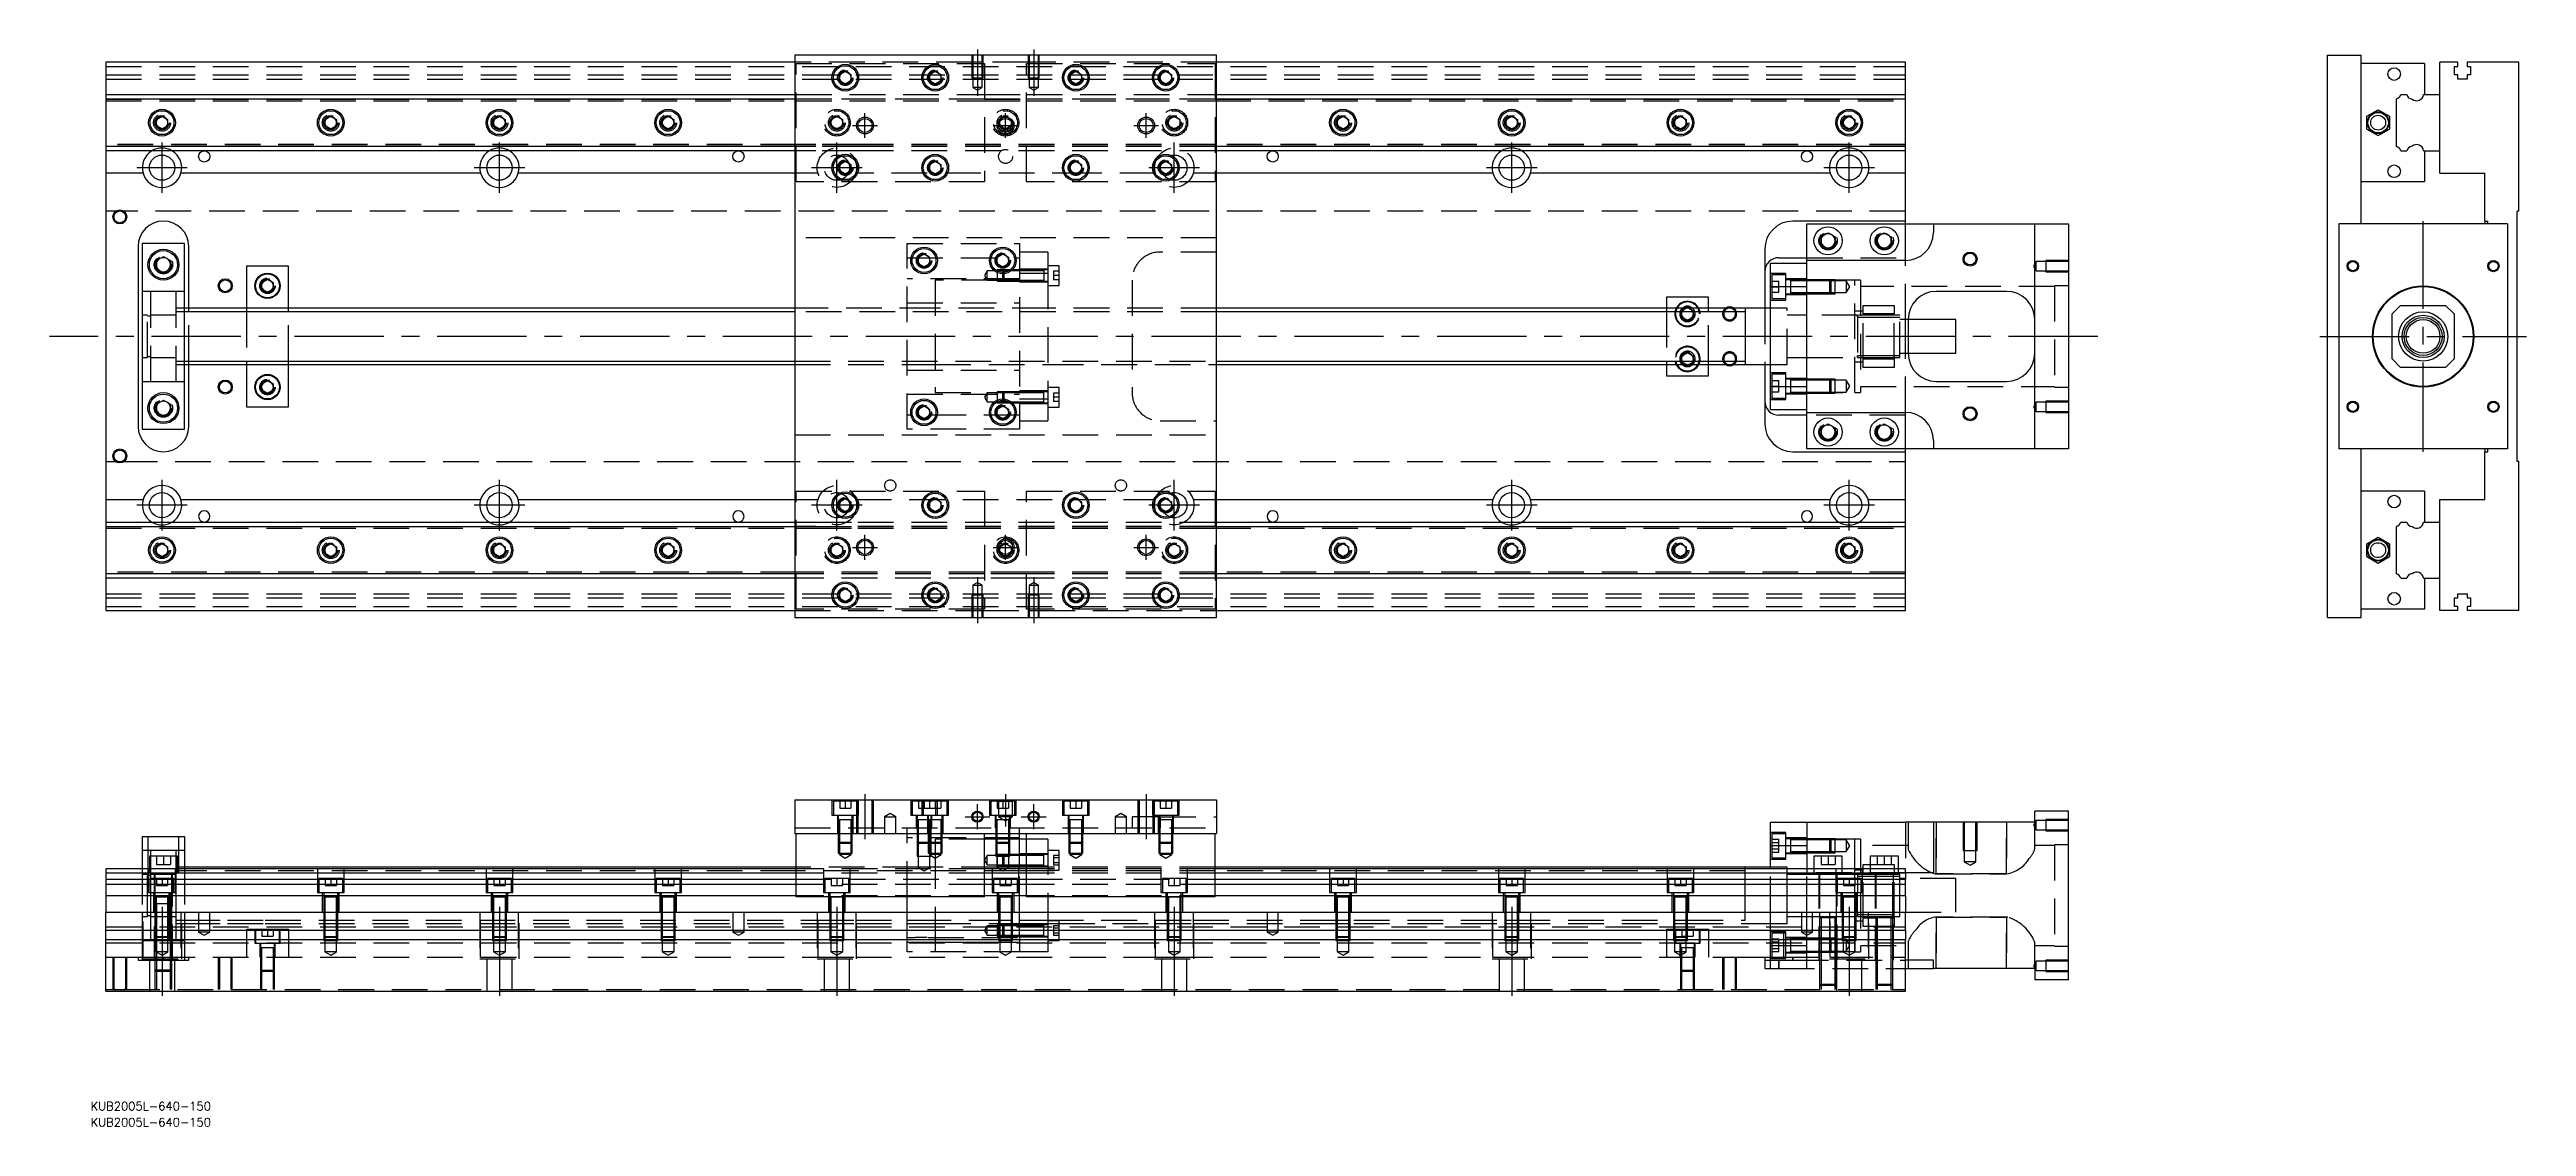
# Model space of a CAD drawing. Extents: x -20 to 861, y -281 to 102.
import ezdxf

# ---------------------------------------------------------------- set-up
doc = ezdxf.new("R2010")
doc.units = 0
doc.linetypes.add('CENTER', pattern=[50.8, 31.75, -6.35, 6.35, -6.35])
doc.linetypes.add('DASHED', pattern=[19.05, 12.7, -6.35])
doc.layers.get('0').update_dxf_attribs({"linetype": 'CONTINUOUS'})
doc.layers.add('CENTER', color=1, linetype='CENTER')
doc.styles.get("Standard").update_dxf_attribs({"font": 'txt.shx', "height": 3, "bigfont": 'bigfont.shx'})

# ---------------------------------------------------------------- blocks, each defined once
blk = doc.blocks.new('*U2')
at = {"color": 7, "linetype": 'CONTINUOUS'}
blk.add_text('KUB2005L-640-150', height=3, dxfattribs=at).set_placement((-5.4, -275.2))
blk = doc.blocks.new('*U3')
at = {"color": 7, "linetype": 'CONTINUOUS'}
blk.add_text('KUB2005L-640-150', height=3, dxfattribs=at).set_placement((-5.4, -280.91))

msp = doc.modelspace()

# ---------------------------------------------------------------- linework, layer by layer
at = {"color": 7, "linetype": 'CONTINUOUS'}
for p, q in [((0, 97.5), (0, 86)), ((245, 97.5), (0, 97.5)), ((395, 100), (245, 100)), ((245, 100), (245, -100)), ((395, -100), (395, 100)), ((640, 97.5), (395, 97.5)), ((640, 86), (640, 97.5)), ((790.13, -100), (790.13, 100)), ((790.13, 100), (802.13, 100)), ((802.13, 40), (802.13, 100)), ((824.63, 97), (802.13, 97)), ((824.63, 97), (824.63, 86)), ((830.13, 86), (830.13, 97.5)), ((836.43, 97.5), (830.13, 97.5)), ((836.43, 96), (836.43, 97.5)), ((839.83, 97.5), (839.83, 96)), ((858.13, 97.5), (839.83, 97.5)), ((858.13, 44.5), (858.13, 97.5)), ((261, 93.1547), (263, 94.309402)), ((261, 90.8453), (261, 93.1547)), ((263, 89.690598), (261, 90.8453)), ((263, 94.309402), (265, 93.1547)), ((265, 90.8453), (263, 89.690598)), ((265, 93.1547), (265, 90.8453)), ((293, 93.1547), (295, 94.309402)), ((293, 90.8453), (293, 93.1547)), ((295, 89.690598), (293, 90.8453)), ((295, 94.309402), (297, 93.1547)), ((297, 90.8453), (295, 89.690598)), ((297, 93.1547), (297, 90.8453)), ((343, 93.1547), (345, 94.309402)), ((343, 90.8453), (343, 93.1547)), ((345, 89.690598), (343, 90.8453)), ((345, 94.309402), (347, 93.1547)), ((347, 90.8453), (345, 89.690598)), ((347, 93.1547), (347, 90.8453)), ((375, 93.1547), (377, 94.309402)), ((375, 90.8453), (375, 93.1547)), ((377, 89.690598), (375, 90.8453)), ((377, 94.309402), (379, 93.1547)), ((379, 90.8453), (377, 89.690598)), ((379, 93.1547), (379, 90.8453)), ((835.28, 96), (836.43, 96)), ((835.28, 93), (835.28, 96)), ((836.43, 93), (835.28, 93)), ((836.43, 91.5), (836.43, 93)), ((839.83, 91.5), (836.43, 91.5)), ((839.83, 96), (840.98, 96)), ((839.83, 93), (839.83, 91.5)), ((840.98, 93), (839.83, 93)), ((840.98, 96), (840.98, 93)), ((0, 86), (0, 84.460392)), ((0, 86), (245, 86)), ((0, 84.460392), (0, 67.539608)), ((0, 84.460392), (245, 84.460392)), ((395, 86), (640, 86)), ((395, 84.460392), (640, 84.460392)), ((640, 84.460392), (640, 86)), ((640, 67.539608), (640, 84.460392)), ((804.130002, 78.309401), (808.130002, 80.618802)), ((808.130002, 80.618802), (812.130002, 78.309401)), ((814.63, 67.539608), (814.63, 84.460392)), ((816.169608, 86), (818.290392, 86)), ((824.311934, 86), (830.13, 86)), ((830.13, 66), (830.13, 86)), ((830.13, 66), (830.13, 86)), ((18, 77.1547), (20, 78.309402)), ((18, 74.8453), (18, 77.1547)), ((20, 73.690598), (18, 74.8453)), ((20, 78.309402), (22, 77.1547)), ((22, 74.8453), (20, 73.690598)), ((22, 77.1547), (22, 74.8453)), ((78, 77.1547), (80, 78.309402)), ((78, 74.8453), (78, 77.1547)), ((80, 73.690598), (78, 74.8453)), ((80, 78.309402), (82, 77.1547)), ((82, 74.8453), (80, 73.690598)), ((82, 77.1547), (82, 74.8453)), ((138, 77.1547), (140, 78.309402)), ((138, 74.8453), (138, 77.1547)), ((140, 73.690598), (138, 74.8453)), ((140, 78.309402), (142, 77.1547)), ((142, 74.8453), (140, 73.690598)), ((142, 77.1547), (142, 74.8453)), ((198, 77.1547), (200, 78.309402)), ((198, 74.8453), (198, 77.1547)), ((200, 73.690598), (198, 74.8453)), ((200, 78.309402), (202, 77.1547)), ((202, 74.8453), (200, 73.690598)), ((202, 77.1547), (202, 74.8453)), ((438, 77.1547), (440, 78.309402)), ((438, 74.8453), (438, 77.1547)), ((440, 73.690598), (438, 74.8453)), ((440, 78.309402), (442, 77.1547)), ((442, 74.8453), (440, 73.690598)), ((442, 77.1547), (442, 74.8453)), ((498, 77.1547), (500, 78.309402)), ((498, 74.8453), (498, 77.1547)), ((500, 73.690598), (498, 74.8453)), ((500, 78.309402), (502, 77.1547)), ((502, 74.8453), (500, 73.690598)), ((502, 77.1547), (502, 74.8453)), ((558, 77.1547), (560, 78.309402)), ((558, 74.8453), (558, 77.1547)), ((560, 73.690598), (558, 74.8453)), ((560, 78.309402), (562, 77.1547)), ((562, 74.8453), (560, 73.690598)), ((562, 77.1547), (562, 74.8453)), ((618, 77.1547), (620, 78.309402)), ((618, 74.8453), (618, 77.1547)), ((620, 73.690598), (618, 74.8453)), ((620, 78.309402), (622, 77.1547)), ((622, 74.8453), (620, 73.690598)), ((622, 77.1547), (622, 74.8453)), ((804.130002, 73.690599), (804.130002, 78.309401)), ((804.130002, 73.690599), (808.130002, 71.381198)), ((808.130002, 71.381198), (812.130002, 73.690599)), ((812.130002, 78.309401), (812.130002, 73.690599)), ((245, 67.539608), (0, 67.539608)), ((0, 67.539608), (0, 66)), ((245, 66), (0, 66)), ((0, 66), (0, 58)), ((261, 61.1547), (263, 62.309402)), ((263, 62.309402), (265, 61.1547)), ((293, 61.1547), (295, 62.309402)), ((295, 62.309402), (297, 61.1547)), ((343, 61.1547), (345, 62.309402)), ((345, 62.309402), (347, 61.1547)), ((375, 61.1547), (377, 62.309402)), ((377, 62.309402), (379, 61.1547)), ((640, 67.539608), (395, 67.539608)), ((640, 66), (395, 66)), ((640, 66), (640, 67.539608)), ((640, 58), (640, 66)), ((816.169608, 66), (818.290392, 66)), ((824.311934, 66), (830.13, 66)), ((824.63, 66), (824.63, 55)), ((830.13, 58), (830.13, 66)), ((13.291796, 58), (0, 58)), ((0, 58), (0, -58)), ((133.291796, 58), (26.708204, 58)), ((245, 58), (146.708204, 58)), ((261, 58.8453), (261, 61.1547)), ((263, 57.690598), (261, 58.8453)), ((265, 58.8453), (263, 57.690598)), ((265, 61.1547), (265, 58.8453)), ((293, 58.8453), (293, 61.1547)), ((295, 57.690598), (293, 58.8453)), ((297, 58.8453), (295, 57.690598)), ((297, 61.1547), (297, 58.8453)), ((343, 58.8453), (343, 61.1547)), ((345, 57.690598), (343, 58.8453)), ((347, 58.8453), (345, 57.690598)), ((347, 61.1547), (347, 58.8453)), ((375, 58.8453), (375, 61.1547)), ((377, 57.690598), (375, 58.8453)), ((379, 58.8453), (377, 57.690598)), ((379, 61.1547), (379, 58.8453)), ((493.291796, 58), (395, 58)), ((613.291796, 58), (506.708204, 58)), ((640, 58), (626.708204, 58)), ((640, 41), (640, 58)), ((824.63, 55), (802.13, 55)), ((830.13, 58), (846.13, 58)), ((846.13, 41), (846.13, 58)), ((857.63, -44.5), (857.63, 44.5)), ((858.13, 44.5), (857.63, 44.5)), ((640, 41), (600, 41)), ((605, 27), (605, 40)), ((605, 40), (650, 40)), ((610, 35.443376), (612.5, 36.886752)), ((610, 32.556624), (610, 35.443376)), ((612.5, 36.886752), (615, 35.443376)), ((615, 35.443376), (615, 32.556624)), ((630, 35.443376), (632.5, 36.886752)), ((630, 32.556624), (630, 35.443376)), ((632.5, 36.886752), (635, 35.443376)), ((635, 35.443376), (635, 32.556624)), ((640, 40), (640, 41)), ((650, 40), (650, 37)), ((650, 40), (686, 40)), ((686, -40), (686, 40)), ((686, 40), (698, 40)), ((698, 40), (698, -40)), ((794.13, 40), (794.13, -40)), ((854.13, 40), (794.13, 40)), ((846.13, 41), (847.13, 41)), ((846.13, 41), (846.13, 40)), ((847.13, 40), (847.13, 41)), ((854.13, 40), (854.13, -40)), ((11.5, 32), (11.5, -32)), ((13, 33), (13, -33)), ((28, 33), (13, 33)), ((18, 26.943376), (20.5, 28.386752)), ((18, 24.056624), (18, 26.943376)), ((20.5, 28.386752), (23, 26.943376)), ((23, 26.943376), (23, 24.056624)), ((28, -33), (28, 33)), ((29.5, 10), (29.5, 32)), ((289, 28.1547), (291, 29.309402)), ((289, 25.8453), (289, 28.1547)), ((291, 29.309402), (293, 28.1547)), ((293, 28.1547), (293, 25.8453)), ((317, 28.1547), (319, 29.309402)), ((317, 25.8453), (317, 28.1547)), ((319, 29.309402), (321, 28.1547)), ((321, 28.1547), (321, 25.8453)), ((590, 31), (590, 10)), ((595, 28), (605, 28)), ((640, 27), (605, 27)), ((605, 17.78342), (605, 27)), ((612.5, 31.113248), (610, 32.556624)), ((615, 32.556624), (612.5, 31.113248)), ((632.5, 31.113248), (630, 32.556624)), ((635, 32.556624), (632.5, 31.113248)), ((20.5, 22.613248), (18, 24.056624)), ((23, 24.056624), (20.5, 22.613248)), ((50, 25), (50, 10)), ((65, 25), (50, 25)), ((55.5, 19.1547), (57.5, 20.309402)), ((55.5, 16.8453), (55.5, 19.1547)), ((57.5, 20.309402), (59.5, 19.1547)), ((59.5, 19.1547), (59.5, 16.8453)), ((65, 10), (65, 25)), ((291, 24.690598), (289, 25.8453)), ((293, 25.8453), (291, 24.690598)), ((319, 24.690598), (317, 25.8453)), ((321, 25.8453), (319, 24.690598)), ((333.6, 19.65063), (333.6, 19.651316)), ((592, 26), (605, 26)), ((592, 17.78342), (592, 26)), ((592, 17.78342), (605, 17.78342)), ((592, -17.78342), (592, 17.78342)), ((605, -17.78342), (605, 17.78342)), ((605, -17.78342), (605, 17.78342)), ((245, 10), (28, 10)), ((57.5, 15.690598), (55.5, 16.8453)), ((59.5, 16.8453), (57.5, 15.690598)), ((583, 10), (395, 10)), ((570, 14), (555, 14)), ((555, 14), (555, 10)), ((561.964102, 10), (562.5, 10.309402)), ((562.5, 10.309402), (563.035898, 10)), ((570, 10), (570, 14)), ((583, 10), (582.995, 10)), ((583, 10.000006), (583, -10.000006)), ((592, 10), (583, 10)), ((583.005, 10), (583, 10)), ((676, 16), (651, 16)), ((816.13, 11), (813.13, 8)), ((816.13, 11), (832.13, 11)), ((835.13, 8), (832.13, 11)), ((641, 6), (641, -6)), ((658, 6), (641, 6)), ((658, -6), (658, 6)), ((813.13, -8), (813.13, 8)), ((835.13, 8), (835.13, -8)), ((641, -6), (658, -6)), ((813.13, -8), (816.13, -11)), ((832.13, -11), (835.13, -8)), ((28, -10), (245, -10)), ((29.5, -32), (29.5, -10)), ((50, -10), (50, -25)), ((55.5, -16.8453), (57.5, -15.690598)), ((55.5, -19.1547), (55.5, -16.8453)), ((57.5, -15.690598), (59.5, -16.8453)), ((59.5, -16.8453), (59.5, -19.1547)), ((65, -25), (65, -10)), ((395, -10), (583, -10)), ((555, -10), (555, -14)), ((555, -14), (570, -14)), ((562.5, -10.309402), (561.964102, -10)), ((563.035898, -10), (562.5, -10.309402)), ((570, -14), (570, -10)), ((582.995, -10), (583, -10)), ((583, -10), (592, -10)), ((583, -10), (583.005, -10)), ((590, -10), (590, -31)), ((651, -16), (676, -16)), ((832.13, -11), (816.13, -11)), ((18, -24.056624), (20.5, -22.613248)), ((18, -26.943376), (18, -24.056624)), ((20.5, -22.613248), (23, -24.056624)), ((23, -24.056624), (23, -26.943376)), ((50, -25), (65, -25)), ((57.5, -20.309402), (55.5, -19.1547)), ((59.5, -19.1547), (57.5, -20.309402)), ((289, -25.8453), (291, -24.690598)), ((289, -28.1547), (289, -25.8453)), ((291, -24.690598), (293, -25.8453)), ((293, -25.8453), (293, -28.1547)), ((317, -25.8453), (319, -24.690598)), ((317, -28.1547), (317, -25.8453)), ((319, -24.690598), (321, -25.8453)), ((321, -25.8453), (321, -28.1547)), ((333.6, -23.65064), (333.6, -23.649954)), ((592, -17.78342), (605, -17.78342)), ((592, -26), (592, -17.78342)), ((592, -26), (605, -26)), ((605, -27), (605, -17.78342)), ((13, -33), (28, -33)), ((20.5, -28.386752), (18, -26.943376)), ((23, -26.943376), (20.5, -28.386752)), ((291, -29.309402), (289, -28.1547)), ((293, -28.1547), (291, -29.309402)), ((319, -29.309402), (317, -28.1547)), ((321, -28.1547), (319, -29.309402)), ((605, -28), (595, -28)), ((605, -27), (640, -27)), ((605, -40), (605, -27)), ((610, -32.556624), (612.5, -31.113248)), ((610, -35.443376), (610, -32.556624)), ((612.5, -31.113248), (615, -32.556624)), ((615, -32.556624), (615, -35.443376)), ((630, -32.556624), (632.5, -31.113248)), ((630, -35.443376), (630, -32.556624)), ((632.5, -31.113248), (635, -32.556624)), ((635, -32.556624), (635, -35.443376)), ((600, -41), (640, -41)), ((650, -40), (605, -40)), ((612.5, -36.886752), (610, -35.443376)), ((615, -35.443376), (612.5, -36.886752)), ((632.5, -36.886752), (630, -35.443376)), ((635, -35.443376), (632.5, -36.886752)), ((640, -41), (640, -40)), ((640, -58), (640, -41)), ((650, -37), (650, -40)), ((686, -40), (650, -40)), ((698, -40), (686, -40)), ((854.13, -40), (794.13, -40)), ((802.13, -100), (802.13, -40)), ((846.13, -40), (846.13, -41)), ((846.13, -41), (847.13, -41)), ((846.13, -58), (846.13, -41)), ((847.13, -41), (847.13, -40)), ((858.13, -44.5), (857.63, -44.5)), ((858.13, -97.5), (858.13, -44.5)), ((0, -58), (0, -66)), ((0, -58), (13.291796, -58)), ((26.708204, -58), (133.291796, -58)), ((146.708204, -58), (245, -58)), ((261, -58.8453), (263, -57.690598)), ((261, -61.1547), (261, -58.8453)), ((263, -62.309402), (261, -61.1547)), ((263, -57.690598), (265, -58.8453)), ((265, -61.1547), (263, -62.309402)), ((265, -58.8453), (265, -61.1547)), ((293, -58.8453), (295, -57.690598)), ((293, -61.1547), (293, -58.8453)), ((295, -62.309402), (293, -61.1547)), ((295, -57.690598), (297, -58.8453)), ((297, -61.1547), (295, -62.309402)), ((297, -58.8453), (297, -61.1547)), ((343, -58.8453), (345, -57.690598)), ((343, -61.1547), (343, -58.8453)), ((345, -62.309402), (343, -61.1547)), ((345, -57.690598), (347, -58.8453)), ((347, -61.1547), (345, -62.309402)), ((347, -58.8453), (347, -61.1547)), ((375, -58.8453), (377, -57.690598)), ((375, -61.1547), (375, -58.8453)), ((377, -62.309402), (375, -61.1547)), ((377, -57.690598), (379, -58.8453)), ((379, -61.1547), (377, -62.309402)), ((379, -58.8453), (379, -61.1547)), ((395, -58), (493.291796, -58)), ((506.708204, -58), (613.291796, -58)), ((626.708204, -58), (640, -58)), ((640, -66), (640, -58)), ((824.63, -55), (802.13, -55)), ((824.63, -55), (824.63, -66)), ((830.13, -66), (830.13, -58)), ((830.13, -58), (846.13, -58)), ((0, -66), (0, -67.539608)), ((0, -66), (245, -66)), ((0, -67.539608), (245, -67.539608)), ((0, -67.539608), (0, -84.460392)), ((395, -66), (640, -66)), ((395, -67.539608), (640, -67.539608)), ((640, -67.539608), (640, -66)), ((640, -84.460392), (640, -67.539608)), ((814.63, -84.460392), (814.63, -67.539608)), ((816.169608, -66), (818.290392, -66)), ((824.311934, -66), (830.13, -66)), ((830.13, -86), (830.13, -66)), ((830.13, -86), (830.13, -66)), ((18, -74.8453), (20, -73.690598)), ((18, -77.1547), (18, -74.8453)), ((20, -78.309402), (18, -77.1547)), ((20, -73.690598), (22, -74.8453)), ((22, -77.1547), (20, -78.309402)), ((22, -74.8453), (22, -77.1547)), ((78, -74.8453), (80, -73.690598)), ((78, -77.1547), (78, -74.8453)), ((80, -78.309402), (78, -77.1547)), ((80, -73.690598), (82, -74.8453)), ((82, -77.1547), (80, -78.309402)), ((82, -74.8453), (82, -77.1547)), ((138, -74.8453), (140, -73.690598)), ((138, -77.1547), (138, -74.8453)), ((140, -78.309402), (138, -77.1547)), ((140, -73.690598), (142, -74.8453)), ((142, -77.1547), (140, -78.309402)), ((142, -74.8453), (142, -77.1547)), ((198, -74.8453), (200, -73.690598)), ((198, -77.1547), (198, -74.8453)), ((200, -78.309402), (198, -77.1547)), ((200, -73.690598), (202, -74.8453)), ((202, -77.1547), (200, -78.309402)), ((202, -74.8453), (202, -77.1547)), ((438, -74.8453), (440, -73.690598)), ((438, -77.1547), (438, -74.8453)), ((440, -78.309402), (438, -77.1547)), ((440, -73.690598), (442, -74.8453)), ((442, -77.1547), (440, -78.309402)), ((442, -74.8453), (442, -77.1547)), ((498, -74.8453), (500, -73.690598)), ((498, -77.1547), (498, -74.8453)), ((500, -78.309402), (498, -77.1547)), ((500, -73.690598), (502, -74.8453)), ((502, -77.1547), (500, -78.309402)), ((502, -74.8453), (502, -77.1547)), ((558, -74.8453), (560, -73.690598)), ((558, -77.1547), (558, -74.8453)), ((560, -78.309402), (558, -77.1547)), ((560, -73.690598), (562, -74.8453)), ((562, -77.1547), (560, -78.309402)), ((562, -74.8453), (562, -77.1547)), ((618, -74.8453), (620, -73.690598)), ((618, -77.1547), (618, -74.8453)), ((620, -78.309402), (618, -77.1547)), ((620, -73.690598), (622, -74.8453)), ((622, -77.1547), (620, -78.309402)), ((622, -74.8453), (622, -77.1547)), ((804.130002, -73.690599), (808.130002, -71.381198)), ((804.130002, -78.309401), (804.130002, -73.690599)), ((804.130002, -78.309401), (808.130002, -80.618802)), ((808.130002, -71.381198), (812.130002, -73.690599)), ((808.130002, -80.618802), (812.130002, -78.309401)), ((812.130002, -73.690599), (812.130002, -78.309401)), ((245, -84.460392), (0, -84.460392)), ((0, -84.460392), (0, -86)), ((245, -86), (0, -86)), ((0, -86), (0, -97.5)), ((640, -84.460392), (395, -84.460392)), ((640, -86), (395, -86)), ((640, -86), (640, -84.460392)), ((640, -97.5), (640, -86)), ((816.169608, -86), (818.290392, -86)), ((824.311934, -86), (830.13, -86)), ((824.63, -86), (824.63, -97)), ((830.13, -97.5), (830.13, -86)), ((261, -90.8453), (263, -89.690598)), ((261, -93.1547), (261, -90.8453)), ((263, -94.309402), (261, -93.1547)), ((263, -89.690598), (265, -90.8453)), ((265, -93.1547), (263, -94.309402)), ((265, -90.8453), (265, -93.1547)), ((293, -90.8453), (295, -89.690598)), ((293, -93.1547), (293, -90.8453)), ((295, -94.309402), (293, -93.1547)), ((295, -89.690598), (297, -90.8453)), ((297, -93.1547), (295, -94.309402)), ((297, -90.8453), (297, -93.1547)), ((343, -90.8453), (345, -89.690598)), ((343, -93.1547), (343, -90.8453)), ((345, -94.309402), (343, -93.1547)), ((345, -89.690598), (347, -90.8453)), ((347, -93.1547), (345, -94.309402)), ((347, -90.8453), (347, -93.1547)), ((375, -90.8453), (377, -89.690598)), ((375, -93.1547), (375, -90.8453)), ((377, -94.309402), (375, -93.1547)), ((377, -89.690598), (379, -90.8453)), ((379, -93.1547), (377, -94.309402)), ((379, -90.8453), (379, -93.1547)), ((835.28, -93), (836.43, -93)), ((835.28, -96), (835.28, -93)), ((836.43, -96), (835.28, -96)), ((836.43, -91.5), (839.83, -91.5)), ((836.43, -93), (836.43, -91.5)), ((836.43, -97.5), (836.43, -96)), ((839.83, -91.5), (839.83, -93)), ((839.83, -93), (840.98, -93)), ((839.83, -96), (839.83, -97.5)), ((840.98, -96), (839.83, -96)), ((840.98, -93), (840.98, -96)), ((0, -97.5), (245, -97.5)), ((245, -100), (395, -100)), ((395, -97.5), (640, -97.5)), ((790.13, -100), (802.13, -100)), ((824.63, -97), (802.13, -97)), ((836.43, -97.5), (830.13, -97.5)), ((858.13, -97.5), (839.83, -97.5)), ((245, -164.77), (245, -176.77)), ((245, -164.77), (395, -164.77)), ((395, -164.77), (395, -176.77)), ((592, -172.77), (605, -172.77)), ((592, -180.98658), (592, -172.77)), ((605, -172.77), (605, -189.27)), ((605, -172.77), (640, -172.77)), ((650, -172.77), (640, -172.77)), ((650, -172.77), (650, -190.77)), ((686, -172.77), (650, -172.77)), ((686, -172.77), (686, -168.77)), ((698, -168.77), (686, -168.77)), ((698, -228.77), (698, -168.77)), ((13, -177.77), (13, -189.27)), ((13, -177.77), (28, -177.77)), ((28, -177.77), (28, -189.27)), ((245, -176.77), (395, -176.77)), ((245.5, -199.27), (245.5, -176.77)), ((312.5, -199.27), (312.5, -176.77)), ((325, -189.27), (325, -176.77)), ((327.5, -178.77), (325, -178.77)), ((327.5, -199.27), (327.5, -176.77)), ((394.5, -199.27), (394.5, -176.77)), ((592, -180.98658), (605, -180.98658)), ((592, -189.27), (592, -180.98658)), ((599.1, -178.592326), (599.1, -178.99233)), ((599.1, -180.950286), (599.1, -181.234376)), ((617.5, -184.77), (607.5, -184.77)), ((607.5, -184.77), (607.5, -189.27)), ((617.5, -189.27), (617.5, -184.77)), ((637.5, -184.77), (627.5, -184.77)), ((627.5, -184.77), (627.5, -189.27)), ((637.5, -189.27), (637.5, -184.77)), ((245.5, -189.27), (0, -189.27)), ((0, -189.27), (0, -190.809608)), ((0, -190.809608), (0, -192.930392)), ((245.5, -190.809608), (0, -190.809608)), ((0, -192.930392), (245.5, -192.930392)), ((0, -192.930392), (0, -194.840532)), ((245.5, -188.77), (28, -188.77)), ((327.5, -189.27), (312.5, -189.27)), ((327.5, -190.809608), (312.5, -190.809608)), ((312.5, -192.930392), (327.5, -192.930392)), ((583, -188.77), (394.5, -188.77)), ((640, -189.27), (394.5, -189.27)), ((640, -190.809608), (394.5, -190.809608)), ((394.5, -192.930392), (640, -192.930392)), ((583, -188.77), (582.995, -188.77)), ((583, -188.769994), (583, -189.27)), ((583, -188.770502), (583, -188.77)), ((592, -188.77), (583, -188.77)), ((583.005, -188.77), (583, -188.77)), ((583, -189.267168), (583, -188.770502)), ((623, -191.269994), (623, -192.02)), ((640, -190.809608), (640, -189.27)), ((650, -190.77), (640, -190.77)), ((640, -190.809608), (640, -192.930392)), ((640, -194.840532), (640, -192.930392)), ((0, -194.840532), (0, -198.951934)), ((245.5, -194.840532), (0, -194.840532)), ((245.5, -198.951934), (0, -198.951934)), ((0, -198.951934), (0, -204.77)), ((17.9, -201.77), (17.499994, -201.77)), ((22.5, -201.77), (22.1, -201.77)), ((23.500006, -201.77), (22.5, -201.77)), ((312.5, -199.27), (245.5, -199.27)), ((327.5, -194.840532), (312.5, -194.840532)), ((327.5, -198.951934), (312.5, -198.951934)), ((394.5, -199.27), (327.5, -199.27)), ((640, -194.840532), (394.5, -194.840532)), ((640, -198.951934), (394.5, -198.951934)), ((640, -198.951934), (640, -194.840532)), ((640, -198.951934), (640, -204.77)), ((0, -204.77), (640, -204.77)), ((0, -211.07), (0, -204.77)), ((0, -211.07), (640, -211.07)), ((0, -214.47), (0, -211.07)), ((333.6, -209.62), (333.6, -209.269994)), ((640, -211.07), (640, -204.77)), ((640, -211.07), (640, -214.47)), ((0, -232.77), (0, -214.47)), ((0, -214.47), (640, -214.47)), ((18, -214.47), (18, -214.77)), ((333.6, -213.270006), (333.6, -212.92)), ((599.1, -213.947664), (599.1, -213.948522)), ((599.1, -213.948522), (599.1, -214.47)), ((599.1, -216.297638), (599.1, -216.57851)), ((599.1, -218.214666), (599.1, -218.947674)), ((610, -214.34767), (609.5, -214.34767)), ((609.5, -218.54767), (610, -218.54767)), ((640, -232.77), (640, -214.47)), ((650, -221.77), (640, -221.77)), ((640, -224.77), (650, -224.77)), ((650, -224.77), (650, -221.77)), ((686, -224.77), (650, -224.77)), ((686, -224.77), (686, -228.77)), ((698, -228.77), (686, -228.77)), ((0, -232.77), (640, -232.77))]:
    msp.add_line(p, q, dxfattribs=at)
at = {"color": 3, "linetype": 'DASHED'}
for p, q in [((308.000006, 97.5), (245, 97.5)), ((245.5, 55), (245.5, 97)), ((245.5, 97), (312.5, 97)), ((308.000006, 100), (308.000006, 92)), ((311.999994, 97.5), (308.000006, 97.5)), ((308.35, 100), (308.35, 92)), ((311.65, 92), (311.65, 100)), ((311.999994, 92), (311.999994, 100)), ((328.000006, 97.5), (311.999994, 97.5)), ((312.5, 97), (312.5, 55)), ((327.5, 55), (327.5, 97)), ((327.5, 97), (394.5, 97)), ((328.000006, 100), (328.000006, 92)), ((331.999994, 97.5), (328.000006, 97.5)), ((328.35, 100), (328.35, 92)), ((331.65, 92), (331.65, 100)), ((331.999994, 92), (331.999994, 100)), ((395, 97.5), (331.999994, 97.5)), ((394.5, 97), (394.5, 55)), ((0, 96), (640, 96)), ((0, 93), (640, 93)), ((0, 91.5), (640, 91.5)), ((308.000006, 92), (311.999994, 92)), ((308.35, 92), (308.35, 88.5)), ((311.65, 88.5), (308.35, 88.5)), ((308.35, 88.5), (310, 87.547372)), ((310, 87.547372), (311.65, 88.5)), ((311.65, 88.5), (311.65, 92)), ((328.000006, 92), (331.999994, 92)), ((328.35, 92), (328.35, 88.5)), ((331.65, 88.5), (328.35, 88.5)), ((328.35, 88.5), (330, 87.547372)), ((330, 87.547372), (331.65, 88.5)), ((331.65, 88.5), (331.65, 92)), ((0, 84.403994), (245.5, 84.403994)), ((0, 83.8), (245.5, 83.8)), ((245, 86), (245.5, 86)), ((245, 84.460392), (245.5, 84.460392)), ((245.5, 86), (312.5, 86)), ((245.5, 84.460392), (312.5, 84.460392)), ((312.5, 84.403994), (245.5, 84.403994)), ((245.5, 83.8), (312.5, 83.8)), ((312.5, 86), (327.5, 86)), ((312.5, 84.460392), (327.5, 84.460392)), ((312.5, 84.403994), (327.5, 84.403994)), ((312.5, 83.8), (327.5, 83.8)), ((327.5, 86), (394.5, 86)), ((327.5, 84.460392), (394.5, 84.460392)), ((394.5, 84.403994), (327.5, 84.403994)), ((327.5, 83.8), (394.5, 83.8)), ((394.5, 86), (395, 86)), ((394.5, 84.460392), (395, 84.460392)), ((394.5, 84.403994), (640, 84.403994)), ((394.5, 83.8), (640, 83.8)), ((17.5, 76), (17.534018, 76.411016)), ((77.5, 76), (77.534018, 76.411016)), ((137.5, 76), (137.534018, 76.411016)), ((197.5, 76), (197.534018, 76.411016)), ((257.5, 76), (257.534018, 76.411016)), ((258, 77.1547), (260, 78.309402)), ((258, 74.8453), (258, 77.1547)), ((260, 73.690598), (258, 74.8453)), ((260, 78.309402), (262, 77.1547)), ((262, 74.8453), (260, 73.690598)), ((262, 77.1547), (262, 74.8453)), ((317.5, 76), (317.534018, 76.411016)), ((318, 77.1547), (320, 78.309402)), ((318, 74.8453), (318, 77.1547)), ((320, 73.690598), (318, 74.8453)), ((320, 78.309402), (322, 77.1547)), ((322, 74.8453), (320, 73.690598)), ((322, 77.1547), (322, 74.8453)), ((378, 77.1547), (380, 78.309402)), ((378, 74.8453), (378, 77.1547)), ((380, 73.690598), (378, 74.8453)), ((380, 78.309402), (382, 77.1547)), ((382, 74.8453), (380, 73.690598)), ((382, 77.1547), (382, 74.8453)), ((382.483582, 76.286038), (382.5, 76)), ((437.5, 76), (437.534018, 76.411016)), ((497.5, 76), (497.534018, 76.411016)), ((557.5, 76), (557.534018, 76.411016)), ((617.5, 76), (617.534018, 76.411016)), ((245.5, 68.2), (0, 68.2)), ((245.5, 67.596006), (0, 67.596006)), ((245.5, 67.539608), (245, 67.539608)), ((245.5, 66), (245, 66)), ((252.5, 68.2), (245.5, 68.2)), ((252.5, 67.596006), (245.5, 67.596006)), ((252.5, 67.539608), (245.5, 67.539608)), ((252.5, 66), (245.5, 66)), ((267.5, 68.2), (252.5, 68.2)), ((267.5, 67.596006), (252.5, 67.596006)), ((267.5, 67.539608), (252.5, 67.539608)), ((267.5, 66), (252.5, 66)), ((394.5, 68.2), (267.5, 68.2)), ((394.5, 67.596006), (267.5, 67.596006)), ((394.5, 67.539608), (267.5, 67.539608)), ((394.5, 66), (267.5, 66)), ((640, 68.2), (394.5, 68.2)), ((640, 67.596006), (394.5, 67.596006)), ((395, 67.539608), (394.5, 67.539608)), ((395, 66), (394.5, 66)), ((245.5, 58), (245, 58)), ((253.291796, 58), (245.5, 58)), ((312.5, 55), (245.5, 55)), ((349.308422, 58), (266.708204, 58)), ((294.464102, 58), (294.359688, 58)), ((295.640312, 58), (295.535898, 58)), ((394.5, 55), (327.5, 55)), ((344.464102, 58), (344.359688, 58)), ((345.640312, 58), (345.535898, 58)), ((373.291796, 58), (349.308422, 58)), ((394.5, 58), (386.708204, 58)), ((395, 58), (394.5, 58)), ((4.359688, 44.5), (0, 44.5)), ((640, 44.5), (5.640312, 44.5)), ((640, 28), (640, 40)), ((395, 35), (245, 35)), ((285, -33), (285, 33)), ((285, 33), (325, 33)), ((285, 28), (325, 28)), ((288.5, 27), (288.518502, 27.303588)), ((321.483582, 27.286038), (321.5, 27)), ((325, 33), (325, -33)), ((335, 30), (325, 30)), ((335, 30), (335, 22.36068)), ((395, 30), (375, 30)), ((605, 28), (640, 28)), ((609.5, 34), (609.520026, 34.346056)), ((635.477798, 34.364306), (635.5, 34)), ((640, 27), (640, 28)), ((640, 6), (640, 27)), ((686.5, 26.65), (685.547372, 25)), ((686.5, 23.35), (686.5, 26.65)), ((690, 26.65), (686.5, 26.65)), ((690, 26.999994), (690, 23.000006)), ((698, 26.999994), (690, 26.999994)), ((698, 26.65), (690, 26.65)), ((23.477798, 25.864306), (23.5, 25.5)), ((55, 18), (55.012884, 18.253488)), ((325, 20.5), (285, 20.5)), ((295, 20), (295, -20)), ((317, 20), (295, 20)), ((313.5, 23.300636), (312.547372, 21.650636)), ((312.547372, 21.650636), (313.5, 20.000636)), ((313.5, 20.000636), (313.5, 23.300636)), ((317, 23.300636), (313.5, 23.300636)), ((313.5, 20.000636), (317, 20.000636)), ((317, 23.65063), (317, 23.25)), ((319.34998, 23.65063), (317, 23.65063)), ((318.99998, 23.300636), (317, 23.300636)), ((317, 23.25), (317, 22.691578)), ((317, 22.691578), (317, 19.65064)), ((317, 20.000636), (318.99998, 20.000636)), ((319.000636, 20), (317, 20)), ((317, 19.65064), (319.34998, 19.65064)), ((319.35, 23.650636), (319, 23.300636)), ((319, 22.75), (319, 23.300636)), ((321.092176, 23.300636), (319, 23.300636)), ((319, 22.25), (319, 22.75)), ((319, 20.000636), (319, 22.25)), ((319, 20.000636), (319.35, 19.650636)), ((325, 20), (319.000636, 20)), ((321.616146, 23.65063), (319.349994, 23.65063)), ((319.349994, 19.65064), (325, 19.65064)), ((319.35, 23.650636), (319.35, 22.764436)), ((321.616152, 23.650636), (319.35, 23.650636)), ((319.35, 22.764436), (319.35, 22.262912)), ((319.35, 22.262912), (319.35, 19.650636)), ((319.35, 19.650636), (325, 19.650636)), ((321.979462, 23.300636), (321.092176, 23.300636)), ((322.368118, 23.65063), (321.616146, 23.65063)), ((322.368124, 23.650636), (321.616152, 23.650636)), ((325, 23.300636), (321.979462, 23.300636)), ((325, 23.65063), (322.368118, 23.65063)), ((325, 23.650636), (322.368124, 23.650636)), ((335, 23.900636), (325, 23.900636)), ((335, 22.36068), (325, 22.36068)), ((325, 19.400636), (335, 19.400636)), ((333.605, 23.650636), (325.00002, 23.650636)), ((333.6, 23.300636), (325.00002, 23.300636)), ((325.00002, 20.000636), (333.6, 20.000636)), ((325.00002, 19.650636), (333.605, 19.650636)), ((335, 23.650636), (333.595, 23.650636)), ((333.595, 19.650636), (335, 19.650636)), ((333.6, 23.650636), (333.6, 19.650636)), ((333.6, 19.650636), (333.6, 19.867096)), ((339, 25.150636), (335, 25.150636)), ((335, 22.36068), (335, -22.36068)), ((335, 18.150636), (339, 18.150636)), ((337, 23.150636), (337, 21.650636)), ((339, 23.150636), (337, 23.150636)), ((337, 21.650636), (337, 20.150636)), ((339, 21.650636), (337, 21.650636)), ((339, 20.150636), (337, 20.150636)), ((339, 18.150636), (339, 25.150636)), ((365, 20), (365, -20)), ((597.5, 22.42767), (592, 22.42767)), ((592.5, 21.92767), (592.5, 13.42767)), ((597.5, 21.92767), (592.5, 21.92767)), ((592.5, 19.67767), (595, 19.67767)), ((592.5, 17.67767), (595, 17.67767)), ((595, 17.67767), (595, 19.67767)), ((595, 15.67767), (595, 17.67767)), ((597.5, 12.92767), (597.5, 22.42767)), ((605, 20.42767), (597.5, 20.42767)), ((599.1, 20.17767), (597.5, 20.17767)), ((599.1, 20.17767), (599.095, 20.17767)), ((599.1, 20.17767), (599.1, 19.92022)), ((599.1, 19.920202), (599.1, 20.17767)), ((599.105, 20.17767), (599.1, 20.17767)), ((604.99998, 20.17767), (599.1, 20.17767)), ((599.1, 19.92022), (599.1, 15.435068)), ((604.99998, 19.77767), (599.1, 19.77767)), ((605, 17.78342), (605, 26)), ((613.1, 20.17767), (605, 20.17767)), ((613.1, 20.177664), (605, 20.177664)), ((622, 20), (605, 20)), ((613.5, 19.77767), (605, 19.77767)), ((613.1, 15.17767), (613.1, 20.17767)), ((613.5, 19.77767), (613.1, 20.17767)), ((615, 20.177664), (613.10002, 20.177664)), ((613.5, 19.77767), (613.5, 15.57767)), ((615, 19.77767), (613.50002, 19.77767)), ((615, 15.177674), (615, 20.177664)), ((619, 19.77767), (615, 19.77767)), ((619, 19.77767), (619, 15.57767)), ((620.212436, 17.67767), (619, 19.77767)), ((619, 15.57767), (620.212436, 17.67767)), ((622, -20), (622, 20)), ((624, 20), (622, 20)), ((624, 20), (624, -20)), ((693, 17.75), (624, 17.75)), ((685.547372, 25), (686.5, 23.35)), ((686.5, 23.35), (690, 23.35)), ((690, 23.35), (698, 23.35)), ((690, 23.000006), (698, 23.000006)), ((693, 18), (693, -18)), ((698, 18), (693, 18)), ((16, 16), (13, 16)), ((16, -16), (16, 16)), ((25, 16), (16, 16)), ((25, -16), (25, 16)), ((28, 16), (25, 16)), ((28, 10), (25, 10)), ((29.5, 8.75), (29.5, 10)), ((50, 10), (50, 8.75)), ((65, 8.75), (65, 10)), ((294.99998, 10), (245, 10)), ((285, 12), (325, 12)), ((335, 10), (295, 10)), ((395, 10), (335.00002, 10)), ((555, 10), (555, 8.75)), ((560.5, 9.1547), (561.964102, 10)), ((560.5, 8.75), (560.5, 9.1547)), ((563.035898, 10), (564.5, 9.1547)), ((564.5, 9.1547), (564.5, 8.75)), ((570, 8.75), (570, 10)), ((590, 10), (590, -10)), ((592, 12.92767), (597.5, 12.92767)), ((598, 10), (592, 10)), ((592.5, 15.67767), (595, 15.67767)), ((592.5, 13.42767), (597.5, 13.42767)), ((597.5, 15.17767), (599.1, 15.17767)), ((597.5, 14.92767), (605, 14.92767)), ((598, -10), (598, 10)), ((599.095, 15.17767), (599.1, 15.17767)), ((599.1, 15.57767), (604.99998, 15.57767)), ((599.1, 15.17767), (599.1, 15.435118)), ((599.1, 15.435068), (599.1, 15.17767)), ((599.1, 15.17767), (599.105, 15.17767)), ((599.1, 15.17767), (604.99998, 15.17767)), ((605, 15.57767), (613.5, 15.57767)), ((605, 15.177674), (613.1, 15.177674)), ((605, 15.17767), (613.1, 15.17767)), ((613.1, 15.17767), (613.5, 15.57767)), ((613.10002, 15.177674), (615, 15.177674)), ((613.50002, 15.57767), (615, 15.57767)), ((615, 15.57767), (619, 15.57767)), ((625, 9), (622, 9)), ((625, 11), (636, 11)), ((625, 8), (625, 11)), ((636, 11), (636, 8)), ((14.85, 7.5), (13, 7.5)), ((14.85, -7.5), (14.85, 7.5)), ((16, 7.15), (14.85, 7.15)), ((25, 7.5), (16, 7.5)), ((28, 8.75), (25, 8.75)), ((29.5, -8.75), (29.5, 8.75)), ((50, 8.75), (50, -8.75)), ((65, -8.75), (65, 8.75)), ((395, 8.75), (245, 8.75)), ((555, 8.75), (555, -8.75)), ((560, 8), (560.018502, 8.303588)), ((560.5, 6.8453), (560.5, 8.75)), ((562.5, 5.690598), (560.5, 6.8453)), ((564.5, 6.8453), (562.5, 5.690598)), ((564.5, 8.75), (564.5, 6.8453)), ((570, -8.75), (570, 8.75)), ((605, 7.5), (598, 7.5)), ((623.005, 7.5), (605, 7.5)), ((636, 7.5), (622.995, 7.5)), ((623, 6.950984), (623, 7.5)), ((623, 7.5), (623, 6.951128)), ((623, 6.951128), (623, -6.950984)), ((636, 6.75), (623, 6.75)), ((636, 8), (625, 8)), ((625, -8), (625, 8)), ((636, -8), (636, 8)), ((638, 7.5), (636, 7.5)), ((638, 6.75), (636, 6.75)), ((638, -7.5), (638, 7.5)), ((641, 6), (638, 6)), ((640, -6), (640, 6)), ((13, -7.5), (14.85, -7.5)), ((14.85, -7.15), (16, -7.15)), ((16, -7.5), (25, -7.5)), ((25, -8.75), (28, -8.75)), ((29.5, -10), (29.5, -8.75)), ((50, -8.75), (50, -10)), ((65, -10), (65, -8.75)), ((245, -8.75), (395, -8.75)), ((555, -8.75), (555, -10)), ((560, -8), (560.018502, -7.696412)), ((560.5, -6.8453), (562.5, -5.690598)), ((560.5, -8.75), (560.5, -6.8453)), ((560.5, -9.1547), (560.5, -8.75)), ((562.5, -5.690598), (564.5, -6.8453)), ((564.5, -6.8453), (564.5, -8.75)), ((564.5, -8.75), (564.5, -9.1547)), ((570, -10), (570, -8.75)), ((598, -7.5), (605, -7.5)), ((605, -7.5), (623.005, -7.5)), ((622.995, -7.5), (636, -7.5)), ((623, -6.75), (636, -6.75)), ((623, -7.499332), (623, -6.950962)), ((623, -6.950984), (623, -7.5)), ((623, -7.5), (623, -7.499332)), ((625, -8), (636, -8)), ((625, -11), (625, -8)), ((636, -6.75), (638, -6.75)), ((636, -7.5), (638, -7.5)), ((636, -8), (636, -11)), ((638, -6), (641, -6)), ((640, -27), (640, -6)), ((13, -16), (16, -16)), ((16, -16), (25, -16)), ((25, -10), (28, -10)), ((25, -16), (28, -16)), ((245, -10), (294.99998, -10)), ((285, -12), (325, -12)), ((295, -10), (335, -10)), ((335.00002, -10), (395, -10)), ((561.964102, -10), (560.5, -9.1547)), ((564.5, -9.1547), (563.035898, -10)), ((592, -10), (598, -10)), ((597.5, -12.92767), (592, -12.92767)), ((592.5, -13.42767), (592.5, -21.92767)), ((597.5, -13.42767), (592.5, -13.42767)), ((592.5, -15.67767), (595, -15.67767)), ((595, -17.67767), (595, -15.67767)), ((597.5, -22.42767), (597.5, -12.92767)), ((605, -14.92767), (597.5, -14.92767)), ((599.1, -15.17767), (597.5, -15.17767)), ((599.1, -15.17767), (599.095, -15.17767)), ((599.1, -15.17767), (599.1, -15.435118)), ((599.1, -15.435136), (599.1, -15.17767)), ((604.99998, -15.17767), (599.1, -15.17767)), ((599.105, -15.17767), (599.1, -15.17767)), ((599.1, -15.435118), (599.1, -19.920272)), ((604.99998, -15.57767), (599.1, -15.57767)), ((613.1, -15.17767), (605, -15.17767)), ((613.1, -15.177674), (605, -15.177674)), ((613.5, -15.57767), (605, -15.57767)), ((613.1, -20.17767), (613.1, -15.17767)), ((613.5, -15.57767), (613.1, -15.17767)), ((615, -15.177674), (613.10002, -15.177674)), ((613.5, -15.57767), (613.5, -19.77767)), ((615, -15.57767), (613.50002, -15.57767)), ((615, -20.177664), (615, -15.177674)), ((619, -15.57767), (615, -15.57767)), ((619, -15.57767), (619, -19.77767)), ((620.212436, -17.67767), (619, -15.57767)), ((622, -9), (625, -9)), ((636, -11), (625, -11)), ((17.5, -25.5), (17.520026, -25.153944)), ((55, -18), (55.012884, -17.746512)), ((285, -20.5), (325, -20.5)), ((295, -20), (317, -20)), ((313.5, -20.000636), (312.547372, -21.650636)), ((312.547372, -21.650636), (313.5, -23.300636)), ((313.5, -23.300636), (313.5, -20.000636)), ((317, -20.000636), (313.5, -20.000636)), ((313.5, -23.300636), (317, -23.300636)), ((317, -19.65064), (317, -22.691578)), ((319.34998, -19.65064), (317, -19.65064)), ((317, -20), (319.000636, -20)), ((318.99998, -20.000636), (317, -20.000636)), ((317, -22.691578), (317, -23.25)), ((317, -23.25), (317, -23.65063)), ((317, -23.300636), (318.99998, -23.300636)), ((317, -23.65063), (319.34998, -23.65063)), ((319.35, -19.650636), (319, -20.000636)), ((319, -22.25), (319, -20.000636)), ((319, -22.75), (319, -22.25)), ((319, -23.300636), (319, -22.75)), ((319, -23.300636), (321.092176, -23.300636)), ((319, -23.300636), (319.35, -23.650636)), ((319.000636, -20), (325, -20)), ((325, -19.65064), (319.349994, -19.65064)), ((319.349994, -23.65063), (321.616146, -23.65063)), ((319.35, -19.650636), (319.35, -22.262912)), ((325, -19.650636), (319.35, -19.650636)), ((319.35, -22.262912), (319.35, -22.764436)), ((319.35, -22.764436), (319.35, -23.650636)), ((319.35, -23.650636), (321.616152, -23.650636)), ((321.092176, -23.300636), (321.979462, -23.300636)), ((321.616146, -23.65063), (322.368118, -23.65063)), ((321.616152, -23.650636), (322.368124, -23.650636)), ((321.979462, -23.300636), (325, -23.300636)), ((322.368118, -23.65063), (325, -23.65063)), ((322.368124, -23.650636), (325, -23.650636)), ((335, -19.400636), (325, -19.400636)), ((335, -22.36068), (325, -22.36068)), ((335, -22.36068), (325, -22.36068)), ((325, -23.900636), (335, -23.900636)), ((333.605, -19.650636), (325.00002, -19.650636)), ((333.6, -20.000636), (325.00002, -20.000636)), ((325.00002, -23.300636), (333.6, -23.300636)), ((325.00002, -23.650636), (333.605, -23.650636)), ((335, -19.650636), (333.595, -19.650636)), ((333.595, -23.650636), (335, -23.650636)), ((333.6, -19.867096), (333.6, -19.650636)), ((333.6, -19.650636), (333.6, -19.867302)), ((333.6, -23.434174), (333.6, -19.867096)), ((333.6, -23.433926), (333.6, -23.650636)), ((333.6, -23.650636), (333.6, -23.434174)), ((339, -18.150636), (335, -18.150636)), ((335, -22.36068), (335, -30)), ((335, -25.150636), (339, -25.150636)), ((337, -20.150636), (337, -21.650636)), ((339, -20.150636), (337, -20.150636)), ((337, -21.650636), (337, -23.150636)), ((339, -21.650636), (337, -21.650636)), ((339, -23.150636), (337, -23.150636)), ((339, -25.150636), (339, -18.150636)), ((592, -22.42767), (597.5, -22.42767)), ((592.5, -17.67767), (595, -17.67767)), ((592.5, -19.67767), (595, -19.67767)), ((592.5, -21.92767), (597.5, -21.92767)), ((595, -19.67767), (595, -17.67767)), ((597.5, -20.17767), (599.1, -20.17767)), ((597.5, -20.42767), (605, -20.42767)), ((599.095, -20.17767), (599.1, -20.17767)), ((599.1, -19.77767), (604.99998, -19.77767)), ((599.1, -20.17767), (599.1, -19.92022)), ((599.1, -19.920272), (599.1, -20.17767)), ((599.1, -20.17767), (604.99998, -20.17767)), ((599.1, -20.17767), (599.105, -20.17767)), ((605, -26), (605, -17.78342)), ((605, -19.77767), (613.5, -19.77767)), ((605, -20), (622, -20)), ((605, -20.177664), (613.1, -20.177664)), ((605, -20.17767), (613.1, -20.17767)), ((613.1, -20.17767), (613.5, -19.77767)), ((613.10002, -20.177664), (615, -20.177664)), ((613.50002, -19.77767), (615, -19.77767)), ((615, -19.77767), (619, -19.77767)), ((619, -19.77767), (620.212436, -17.67767)), ((622, -20), (624, -20)), ((624, -17.75), (693, -17.75)), ((686.5, -23.35), (685.547372, -25)), ((685.547372, -25), (686.5, -26.65)), ((686.5, -26.65), (686.5, -23.35)), ((690, -23.35), (686.5, -23.35)), ((690, -23.000006), (690, -26.999994)), ((698, -23.000006), (690, -23.000006)), ((698, -23.35), (690, -23.35)), ((693, -18), (698, -18)), ((245, -35), (395, -35)), ((325, -28), (285, -28)), ((325, -33), (285, -33)), ((293.483582, -26.713962), (293.5, -27)), ((321.483582, -26.713962), (321.5, -27)), ((325, -30), (335, -30)), ((375, -30), (395, -30)), ((640, -28), (605, -28)), ((615.477798, -33.635694), (615.5, -34)), ((635.477798, -33.635694), (635.5, -34)), ((640, -28), (640, -27)), ((640, -40), (640, -28)), ((686.5, -26.65), (690, -26.65)), ((690, -26.65), (698, -26.65)), ((690, -26.999994), (698, -26.999994)), ((0, -44.5), (4.359688, -44.5)), ((5.640312, -44.5), (640, -44.5)), ((245, -58), (245.5, -58)), ((245.5, -97), (245.5, -55)), ((245.5, -55), (312.5, -55)), ((245.5, -58), (253.291796, -58)), ((260.5, -60), (260.512884, -59.746512)), ((266.708204, -58), (290.691578, -58)), ((266.708204, -58), (373.291796, -58)), ((290.691578, -58), (291.25, -58)), ((292.5, -60), (292.518502, -59.696412)), ((294.359688, -58), (294.464102, -58)), ((295.535898, -58), (295.640312, -58)), ((312.5, -55), (312.5, -97)), ((327.5, -55), (394.5, -55)), ((327.5, -97), (327.5, -55)), ((386.708204, -58), (394.5, -58)), ((394.5, -55), (394.5, -97)), ((394.5, -58), (395, -58)), ((0, -67.596006), (245.5, -67.596006)), ((0, -68.2), (245.5, -68.2)), ((245, -66), (245.5, -66)), ((245, -67.539608), (245.5, -67.539608)), ((245.5, -66), (252.5, -66)), ((245.5, -67.539608), (252.5, -67.539608)), ((252.5, -67.596006), (245.5, -67.596006)), ((245.5, -68.2), (252.5, -68.2)), ((252.5, -66), (267.5, -66)), ((252.5, -67.539608), (267.5, -67.539608)), ((252.5, -67.596006), (267.5, -67.596006)), ((252.5, -68.2), (267.5, -68.2)), ((267.5, -66), (394.5, -66)), ((267.5, -67.539608), (394.5, -67.539608)), ((394.5, -67.596006), (267.5, -67.596006)), ((267.5, -68.2), (394.5, -68.2)), ((394.5, -66), (395, -66)), ((394.5, -67.539608), (395, -67.539608)), ((394.5, -67.596006), (640, -67.596006)), ((394.5, -68.2), (640, -68.2)), ((17.5, -76), (17.534018, -75.588984)), ((77.5, -76), (77.534018, -75.588984)), ((137.5, -76), (137.534018, -75.588984)), ((197.5, -76), (197.534018, -75.588984)), ((257.5, -76), (257.534018, -75.588984)), ((258, -74.8453), (260, -73.690598)), ((258, -77.1547), (258, -74.8453)), ((260, -78.309402), (258, -77.1547)), ((260, -73.690598), (262, -74.8453)), ((262, -77.1547), (260, -78.309402)), ((262, -74.8453), (262, -77.1547)), ((317.5, -76), (317.534018, -75.588984)), ((318, -74.8453), (320, -73.690598)), ((318, -77.1547), (318, -74.8453)), ((320, -78.309402), (318, -77.1547)), ((320, -73.690598), (322, -74.8453)), ((322, -77.1547), (320, -78.309402)), ((322, -74.8453), (322, -77.1547)), ((377.5, -76), (377.534018, -75.588984)), ((378, -74.8453), (380, -73.690598)), ((378, -77.1547), (378, -74.8453)), ((380, -78.309402), (378, -77.1547)), ((380, -73.690598), (382, -74.8453)), ((382, -77.1547), (380, -78.309402)), ((382, -74.8453), (382, -77.1547)), ((437.5, -76), (437.534018, -75.588984)), ((497.5, -76), (497.534018, -75.588984)), ((557.5, -76), (557.534018, -75.588984)), ((617.5, -76), (617.534018, -75.588984)), ((245.5, -83.8), (0, -83.8)), ((245.5, -84.403994), (0, -84.403994)), ((245.5, -84.460392), (245, -84.460392)), ((245.5, -86), (245, -86)), ((312.5, -83.8), (245.5, -83.8)), ((312.5, -84.403994), (245.5, -84.403994)), ((312.5, -84.460392), (245.5, -84.460392)), ((312.5, -86), (245.5, -86)), ((310, -87.547372), (308.35, -88.5)), ((311.65, -88.5), (310, -87.547372)), ((327.5, -83.8), (312.5, -83.8)), ((327.5, -84.403994), (312.5, -84.403994)), ((327.5, -84.460392), (312.5, -84.460392)), ((327.5, -86), (312.5, -86)), ((394.5, -83.8), (327.5, -83.8)), ((394.5, -84.403994), (327.5, -84.403994)), ((394.5, -84.460392), (327.5, -84.460392)), ((394.5, -86), (327.5, -86)), ((330, -87.547372), (328.35, -88.5)), ((331.65, -88.5), (330, -87.547372)), ((640, -83.8), (394.5, -83.8)), ((640, -84.403994), (394.5, -84.403994)), ((395, -84.460392), (394.5, -84.460392)), ((395, -86), (394.5, -86)), ((0, -91.5), (640, -91.5)), ((0, -93), (640, -93)), ((0, -96), (640, -96)), ((260.5, -92), (260.512884, -91.746512)), ((292.5, -92), (292.512884, -91.746512)), ((311.999994, -92), (308.000006, -92)), ((308.000006, -92), (308.000006, -100)), ((308.35, -88.5), (311.65, -88.5)), ((308.35, -88.5), (308.35, -92)), ((308.35, -92), (308.35, -100)), ((311.65, -92), (311.65, -88.5)), ((311.65, -100), (311.65, -92)), ((311.999994, -100), (311.999994, -92)), ((331.999994, -92), (328.000006, -92)), ((328.000006, -92), (328.000006, -100)), ((328.35, -88.5), (331.65, -88.5)), ((328.35, -88.5), (328.35, -92)), ((328.35, -92), (328.35, -100)), ((331.65, -92), (331.65, -88.5)), ((331.65, -100), (331.65, -92)), ((331.999994, -100), (331.999994, -92)), ((347.483582, -91.713962), (347.5, -92)), ((374.5, -92), (374.512884, -91.746512)), ((245, -97.5), (308.000006, -97.5)), ((312.5, -97), (245.5, -97)), ((308.000006, -97.5), (311.999994, -97.5)), ((311.999994, -97.5), (328.000006, -97.5)), ((394.5, -97), (327.5, -97)), ((328.000006, -97.5), (331.999994, -97.5)), ((331.999994, -97.5), (395, -97.5)), ((258.25, -164.77), (258.25, -170.27)), ((267.25, -165.27), (258.75, -165.27)), ((258.75, -165.27), (258.75, -170.27)), ((261, -165.27), (261, -167.77)), ((263, -165.27), (263, -167.77)), ((265, -165.27), (265, -167.77)), ((267.000006, -164.77), (267.000006, -176.77)), ((267.25, -170.27), (267.25, -165.27)), ((267.5, -164.77), (267.5, -176.77)), ((267.75, -170.27), (267.75, -164.77)), ((272.5, -176.77), (272.5, -164.77)), ((272.999994, -176.77), (272.999994, -164.77)), ((286.25, -164.77), (286.25, -170.27)), ((290.75, -165.27), (286.75, -165.27)), ((286.75, -165.27), (286.75, -170.27)), ((289, -165.27), (289, -167.77)), ((290.25, -164.77), (290.25, -170.27)), ((299.25, -165.27), (290.75, -165.27)), ((290.75, -165.27), (290.75, -170.27)), ((291, -165.27), (291, -167.77)), ((293, -165.27), (293, -167.77)), ((295, -165.27), (295, -167.77)), ((295.25, -170.27), (295.25, -165.27)), ((295.75, -170.27), (295.75, -164.77)), ((297, -165.27), (297, -167.77)), ((299.25, -170.27), (299.25, -165.27)), ((299.75, -170.27), (299.75, -164.77)), ((314.25, -164.77), (314.25, -170.27)), ((323.25, -165.27), (314.75, -165.27)), ((314.75, -165.27), (314.75, -170.27)), ((317.5, -165.27), (317, -164.77)), ((317, -165.27), (317, -167.77)), ((317.5, -165.27), (317.5, -170.77)), ((317.5, -165.27), (322.5, -165.27)), ((319, -165.27), (319, -167.77)), ((321, -165.27), (321, -167.77)), ((322.5, -165.27), (323, -164.77)), ((322.5, -170.77), (322.5, -165.27)), ((323.25, -170.27), (323.25, -165.27)), ((323.75, -170.27), (323.75, -164.77)), ((340.25, -164.77), (340.25, -170.27)), ((349.25, -165.27), (340.75, -165.27)), ((340.75, -165.27), (340.75, -170.27)), ((343, -165.27), (343, -167.77)), ((345, -165.27), (345, -167.77)), ((347, -165.27), (347, -167.77)), ((349.25, -170.27), (349.25, -165.27)), ((349.75, -170.27), (349.75, -164.77)), ((367.000006, -164.77), (367.000006, -176.77)), ((367.5, -164.77), (367.5, -176.77)), ((372.25, -164.77), (372.25, -170.27)), ((372.5, -176.77), (372.5, -164.77)), ((381.25, -165.27), (372.75, -165.27)), ((372.75, -165.27), (372.75, -170.27)), ((372.999994, -176.77), (372.999994, -164.77)), ((375, -165.27), (375, -167.77)), ((377, -165.27), (377, -167.77)), ((379, -165.27), (379, -167.77)), ((381.25, -170.27), (381.25, -165.27)), ((381.75, -170.27), (381.75, -164.77)), ((245, -174.77), (395, -174.77)), ((258.25, -170.27), (267.75, -170.27)), ((260.25, -170.27), (260.25, -176.77)), ((260.5, -170.27), (260.5, -171.87)), ((260.5, -171.865), (260.5, -171.87)), ((260.5, -171.87), (260.757448, -171.87)), ((260.757468, -171.87), (260.5, -171.87)), ((260.5, -171.87), (260.5, -176.76998)), ((260.5, -171.87), (260.5, -171.875)), ((265.242552, -171.87), (260.757468, -171.87)), ((260.9, -171.87), (260.9, -176.76998)), ((261, -167.77), (263, -167.77)), ((263, -167.77), (265, -167.77)), ((265.1, -176.76998), (265.1, -171.87)), ((265.5, -171.87), (265.242552, -171.87)), ((265.242602, -171.87), (265.5, -171.87)), ((265.5, -171.87), (265.5, -170.27)), ((265.5, -171.87), (265.5, -171.865)), ((265.5, -176.76998), (265.5, -171.87)), ((265.5, -171.875), (265.5, -171.87)), ((265.75, -176.77), (265.75, -170.27)), ((279, -169.6153), (277, -170.77)), ((277, -170.77), (279, -170.77)), ((277, -170.77), (277, -176.77)), ((281, -170.77), (279, -169.6153)), ((279, -170.77), (281, -170.77)), ((281, -176.77), (281, -170.77)), ((285, -176.77), (285, -174.77)), ((286.25, -170.27), (290.25, -170.27)), ((288.25, -170.27), (288.25, -174.77)), ((288.5, -170.27), (288.5, -171.87)), ((288.5, -171.865), (288.5, -171.87)), ((288.5, -171.87), (288.757448, -171.87)), ((288.757468, -171.87), (288.5, -171.87)), ((288.5, -171.87), (288.5, -171.875)), ((288.5, -171.87), (288.5, -174.76998)), ((288.5, -174.77), (288.5, -176.77)), ((288.500006, -174.77), (288.500006, -176.77)), ((292.300194, -171.87), (288.757468, -171.87)), ((288.9, -171.87), (288.9, -174.76998)), ((288.9, -174.77), (288.9, -176.77)), ((289, -167.77), (291, -167.77)), ((290.25, -170.27), (299.75, -170.27)), ((291, -167.77), (293, -167.77)), ((292.25, -170.27), (292.25, -176.77)), ((292.5, -170.27), (292.5, -171.87)), ((292.5, -171.865), (292.5, -171.87)), ((292.757468, -171.87), (292.5, -171.87)), ((292.5, -171.87), (292.5, -171.875)), ((292.5, -171.87), (292.5, -176.76998)), ((297.242552, -171.87), (292.757468, -171.87)), ((292.9, -171.87), (292.9, -176.76998)), ((293, -167.77), (295, -167.77)), ((293.1, -174.76998), (293.1, -171.87)), ((293.1, -176.77), (293.1, -174.77)), ((293.499994, -176.77), (293.499994, -174.77)), ((293.5, -171.87), (293.5, -170.27)), ((293.5, -171.87), (293.5, -171.865)), ((293.5, -171.875), (293.5, -171.87)), ((293.5, -174.76998), (293.5, -171.87)), ((293.5, -176.77), (293.5, -174.77)), ((293.75, -174.77), (293.75, -170.27)), ((295, -167.77), (297, -167.77)), ((297.1, -176.76998), (297.1, -171.87)), ((297.5, -171.87), (297.242552, -171.87)), ((297.5, -171.87), (297.5, -170.27)), ((297.5, -171.87), (297.5, -171.865)), ((297.5, -171.875), (297.5, -171.87)), ((297.5, -176.76998), (297.5, -171.87)), ((297.75, -176.77), (297.75, -170.27)), ((314.25, -170.27), (323.75, -170.27)), ((316.25, -170.27), (316.25, -174.77)), ((316.5, -170.27), (316.5, -171.87)), ((316.5, -171.865), (316.5, -171.87)), ((316.757468, -171.87), (316.5, -171.87)), ((316.5, -171.87), (316.5, -171.875)), ((316.5, -171.87), (316.5, -174.76998)), ((316.5, -174.77), (316.5, -176.77)), ((316.500006, -174.77), (316.500006, -176.77)), ((321.242552, -171.87), (316.757468, -171.87)), ((316.9, -171.87), (316.9, -174.76998)), ((316.9, -174.77), (316.9, -176.77)), ((317, -167.77), (319, -167.77)), ((322.5, -170.77), (317.5, -170.77)), ((317.5, -170.77), (320, -172.213376)), ((319, -167.77), (321, -167.77)), ((320, -172.213376), (322.5, -170.77)), ((321.1, -174.76998), (321.1, -171.87)), ((321.1, -176.77), (321.1, -174.77)), ((321.5, -171.87), (321.242552, -171.87)), ((321.499994, -176.77), (321.499994, -174.77)), ((321.5, -171.87), (321.5, -170.27)), ((321.5, -171.87), (321.5, -171.865)), ((321.5, -171.875), (321.5, -171.87)), ((321.5, -174.76998), (321.5, -171.87)), ((321.5, -176.77), (321.5, -174.77)), ((321.75, -174.77), (321.75, -170.27)), ((325, -176.77), (325, -174.77)), ((340.25, -170.27), (349.75, -170.27)), ((342.25, -170.27), (342.25, -176.77)), ((342.5, -170.27), (342.5, -171.87)), ((342.5, -171.865), (342.5, -171.87)), ((342.5, -171.87), (342.757448, -171.87)), ((342.757468, -171.87), (342.5, -171.87)), ((342.5, -171.87), (342.5, -171.875)), ((342.5, -171.87), (342.5, -176.76998)), ((347.242552, -171.87), (342.757468, -171.87)), ((342.9, -171.87), (342.9, -176.76998)), ((343, -167.77), (345, -167.77)), ((345, -167.77), (347, -167.77)), ((347.1, -176.76998), (347.1, -171.87)), ((347.5, -171.87), (347.242552, -171.87)), ((347.242602, -171.87), (347.5, -171.87)), ((347.5, -171.87), (347.5, -170.27)), ((347.5, -171.87), (347.5, -171.865)), ((347.5, -171.875), (347.5, -171.87)), ((347.5, -176.76998), (347.5, -171.87)), ((347.75, -176.77), (347.75, -170.27)), ((361, -169.6153), (359, -170.77)), ((359, -170.77), (361, -170.77)), ((359, -170.77), (359, -176.77)), ((363, -170.77), (361, -169.6153)), ((361, -170.77), (363, -170.77)), ((363, -176.77), (363, -170.77)), ((365, -170.77), (365, -174.77)), ((375, -170.77), (365, -170.77)), ((372.25, -170.27), (381.75, -170.27)), ((374.25, -170.27), (374.25, -176.77)), ((374.5, -170.27), (374.5, -171.87)), ((374.5, -171.865), (374.5, -171.87)), ((374.5, -171.87), (374.757448, -171.87)), ((374.757468, -171.87), (374.5, -171.87)), ((374.5, -171.87), (374.5, -171.875)), ((374.5, -171.87), (374.5, -176.76998)), ((379.242552, -171.87), (374.757468, -171.87)), ((374.9, -171.87), (374.9, -176.76998)), ((375, -167.77), (377, -167.77)), ((375, -170.77), (395, -170.77)), ((375, -174.77), (375, -170.77)), ((375, -170.77), (375, -171.87)), ((375, -171.87), (375, -174.77)), ((377, -167.77), (379, -167.77)), ((379.1, -176.76998), (379.1, -171.87)), ((379.5, -171.87), (379.242552, -171.87)), ((379.242602, -171.87), (379.5, -171.87)), ((379.5, -171.87), (379.5, -170.27)), ((379.5, -171.87), (379.5, -171.865)), ((379.5, -171.875), (379.5, -171.87)), ((379.5, -176.76998), (379.5, -171.87)), ((379.75, -176.77), (379.75, -170.27)), ((640, -172.77), (640, -189.27)), ((641, -172.77), (641, -182.064836)), ((651, -191.084786), (651, -172.77)), ((651, -172.77), (651, -191.084786)), ((660.500006, -172.77), (660.500006, -182.77)), ((660.9, -172.77), (660.9, -182.77)), ((665.1, -182.77), (665.1, -172.77)), ((665.499994, -182.77), (665.499994, -172.77)), ((676, -172.77), (676, -191.084786)), ((676, -191.084786), (676, -172.77)), ((686.5, -172.12), (685.547372, -173.77)), ((685.547372, -173.77), (686.5, -175.42)), ((686, -182.064836), (686, -172.77)), ((686.5, -175.42), (686.5, -172.12)), ((690, -172.12), (686.5, -172.12)), ((686.5, -175.42), (690, -175.42)), ((690, -171.770006), (690, -175.769994)), ((698, -171.770006), (690, -171.770006)), ((698, -172.12), (690, -172.12)), ((690, -175.42), (698, -175.42)), ((690, -175.769994), (698, -175.769994)), ((16, -182.77), (13, -182.77)), ((15, -177.77), (15, -190.77)), ((25.5, -184.77), (15.5, -184.77)), ((15.5, -184.77), (15.5, -189.27)), ((16, -184.77), (16, -182.77)), ((25, -182.77), (16, -182.77)), ((16, -189.27), (16, -184.77)), ((18, -184.77), (18, -187.77)), ((20.5, -184.77), (20.5, -187.77)), ((23, -184.77), (23, -187.77)), ((25, -184.77), (25, -182.77)), ((28, -182.77), (25, -182.77)), ((25, -189.27), (25, -184.77)), ((25.5, -189.27), (25.5, -184.77)), ((26, -190.77), (26, -177.77)), ((260.5, -176.77), (260.5, -179.87)), ((260.5, -179.87), (265.5, -179.87)), ((260.5, -179.87), (260.9, -180.27)), ((260.500006, -176.77), (260.500006, -179.870006)), ((260.500006, -179.87002), (260.500006, -183.77)), ((260.500006, -183.77), (265.499994, -183.77)), ((260.9, -176.77), (260.9, -180.27)), ((265.1, -180.27), (260.9, -180.27)), ((260.9, -180.27002), (260.9, -183.77)), ((260.9, -183.77), (260.9, -184.27)), ((265.1, -184.27), (260.9, -184.27)), ((260.9, -184.27), (263, -185.482436)), ((263, -185.482436), (265.1, -184.27)), ((265.1, -180.27), (265.1, -176.77)), ((265.1, -180.27), (265.5, -179.87)), ((265.1, -183.77), (265.1, -180.27002)), ((265.1, -184.27), (265.1, -183.77)), ((265.499994, -179.870006), (265.499994, -176.77)), ((265.499994, -183.77), (265.499994, -179.87002)), ((265.5, -179.87), (265.5, -176.77)), ((285, -199.27), (285, -176.77)), ((325, -178.27), (285, -178.27)), ((288.5, -176.77), (288.5, -179.87)), ((288.5, -179.87), (292.5, -179.87)), ((288.5, -179.87), (288.9, -180.27)), ((288.500006, -176.77), (288.500006, -179.870006)), ((288.500006, -179.87002), (288.500006, -184.77)), ((288.500006, -184.77), (293.499994, -184.77)), ((288.9, -176.77), (288.9, -180.27)), ((292.500006, -180.27), (288.9, -180.27)), ((288.9, -180.27002), (288.9, -184.77)), ((288.9, -184.77), (288.9, -188.77)), ((292.5, -176.77), (292.5, -179.87)), ((292.5, -179.87), (297.5, -179.87)), ((292.5, -179.87), (292.9, -180.27)), ((292.500006, -176.77), (292.500006, -179.870006)), ((292.500006, -179.87002), (292.500006, -183.77)), ((292.9, -180.27), (292.500006, -180.27)), ((292.500006, -183.77), (297.499994, -183.77)), ((292.9, -176.77), (292.9, -180.27)), ((297.1, -180.27), (292.9, -180.27)), ((292.9, -180.27002), (292.9, -183.77)), ((292.9, -183.77), (292.9, -184.27)), ((297.1, -184.27), (292.9, -184.27)), ((292.9, -184.27), (295, -185.482436)), ((293.1, -180.27), (293.1, -176.77)), ((293.1, -180.27), (293.5, -179.87)), ((293.1, -184.77), (293.1, -180.27002)), ((293.1, -188.77), (293.1, -184.77)), ((293.499994, -179.870006), (293.499994, -176.77)), ((293.499994, -180.27), (293.499994, -179.87002)), ((293.499994, -183.77), (293.499994, -180.27)), ((293.499994, -184.77), (293.499994, -183.77)), ((293.5, -179.87), (293.5, -176.77)), ((295, -178.77), (295, -180.27)), ((297.1, -178.77), (295, -178.77)), ((295, -180.27), (295, -183.77)), ((295, -183.77), (295, -214.47)), ((295, -185.482436), (297.1, -184.27)), ((297.1, -180.27), (297.1, -176.77)), ((297.5, -178.77), (297.1, -178.77)), ((297.1, -180.27), (297.5, -179.87)), ((297.1, -183.77), (297.1, -180.27002)), ((297.1, -184.27), (297.1, -183.77)), ((297.499994, -179.870006), (297.499994, -176.77)), ((297.499994, -183.77), (297.499994, -179.87002)), ((297.5, -179.87), (297.5, -176.77)), ((312.5, -178.77), (297.5, -178.77)), ((316.5, -178.77), (312.5, -178.77)), ((313.5, -184.62), (312.547372, -186.27)), ((313.5, -187.92), (313.5, -184.62)), ((317, -184.62), (313.5, -184.62)), ((316.5, -176.77), (316.5, -179.87)), ((316.9, -178.77), (316.5, -178.77)), ((316.5, -179.87), (321.5, -179.87)), ((316.5, -179.87), (316.9, -180.27)), ((316.500006, -176.77), (316.500006, -179.870006)), ((316.500006, -179.87002), (316.500006, -184.77)), ((316.500006, -184.77), (321.499994, -184.77)), ((316.9, -176.77), (316.9, -180.27)), ((321.1, -178.77), (316.9, -178.77)), ((321.1, -180.27), (316.9, -180.27)), ((316.9, -180.27002), (316.9, -184.77)), ((316.9, -184.77), (316.9, -188.77)), ((317, -184.270006), (317, -188.269994)), ((319.34998, -184.270006), (317, -184.270006)), ((318.99998, -184.62), (317, -184.62)), ((319.35, -184.27), (319, -184.62)), ((319, -187.92), (319, -184.62)), ((325, -184.62), (319, -184.62)), ((319.35, -184.27), (319.35, -188.27)), ((325, -184.27), (319.35, -184.27)), ((325, -184.270006), (319.35, -184.270006)), ((321.1, -180.27), (321.1, -176.77)), ((321.5, -178.77), (321.1, -178.77)), ((321.1, -180.27), (321.5, -179.87)), ((321.1, -184.77), (321.1, -180.27002)), ((321.1, -188.77), (321.1, -184.77)), ((321.499994, -179.870006), (321.499994, -176.77)), ((321.499994, -184.77), (321.499994, -179.87002)), ((321.5, -179.87), (321.5, -176.77)), ((325, -178.77), (321.5, -178.77)), ((335, -184.02), (325, -184.02)), ((327.5, -184.27), (325.00002, -184.27)), ((327.5, -184.62), (325.00002, -184.62)), ((335, -178.77), (327.5, -178.77)), ((333.605, -184.27), (327.5, -184.27)), ((333.6, -184.62), (327.5, -184.62)), ((335, -184.27), (333.595, -184.27)), ((333.6, -184.27), (333.6, -184.486668)), ((333.6, -188.27), (333.6, -184.27)), ((335, -178.77), (335, -199.27)), ((339, -182.77), (335, -182.77)), ((337, -184.53795), (337, -185.403974)), ((339, -184.53795), (337, -184.53795)), ((339, -189.77), (339, -182.77)), ((342.5, -176.77), (342.5, -179.87)), ((342.5, -179.87), (347.5, -179.87)), ((342.5, -179.87), (342.9, -180.27)), ((342.500006, -176.77), (342.500006, -179.870006)), ((342.500006, -179.87002), (342.500006, -183.77)), ((342.500006, -183.77), (347.499994, -183.77)), ((342.9, -176.77), (342.9, -180.27)), ((347.1, -180.27), (342.9, -180.27)), ((342.9, -180.27002), (342.9, -183.77)), ((342.9, -183.77), (342.9, -184.27)), ((347.1, -184.27), (342.9, -184.27)), ((342.9, -184.27), (345, -185.482436)), ((345, -185.482436), (347.1, -184.27)), ((347.1, -180.27), (347.1, -176.77)), ((347.1, -180.27), (347.5, -179.87)), ((347.1, -183.77), (347.1, -180.27002)), ((347.1, -184.27), (347.1, -183.77)), ((347.499994, -179.870006), (347.499994, -176.77)), ((347.499994, -183.77), (347.499994, -179.87002)), ((347.5, -179.87), (347.5, -176.77)), ((374.5, -176.77), (374.5, -179.87)), ((374.5, -179.87), (379.5, -179.87)), ((374.5, -179.87), (374.9, -180.27)), ((374.500006, -176.77), (374.500006, -179.870006)), ((374.500006, -179.87002), (374.500006, -183.77)), ((374.500006, -183.77), (379.499994, -183.77)), ((374.9, -176.77), (374.9, -180.27)), ((379.1, -180.27), (374.9, -180.27)), ((374.9, -180.27002), (374.9, -183.77)), ((374.9, -183.77), (374.9, -184.27)), ((379.1, -184.27), (374.9, -184.27)), ((374.9, -184.27), (377, -185.482436)), ((377, -185.482436), (379.1, -184.27)), ((379.1, -180.27), (379.1, -176.77)), ((379.1, -180.27), (379.5, -179.87)), ((379.1, -183.77), (379.1, -180.27002)), ((379.1, -184.27), (379.1, -183.77)), ((379.499994, -179.870006), (379.499994, -176.77)), ((379.499994, -183.77), (379.499994, -179.87002)), ((379.5, -179.87), (379.5, -176.77)), ((597.5, -176.34233), (592, -176.34233)), ((592.5, -176.84233), (592.5, -181.09233)), ((597.5, -176.84233), (592.5, -176.84233)), ((592.5, -178.78293), (595, -178.78293)), ((592.5, -179.93763), (595, -179.93763)), ((592.5, -181.09233), (592.5, -185.34233)), ((592.5, -182.247032), (595, -182.247032)), ((592.5, -183.401732), (595, -183.401732)), ((595, -179.93763), (595, -178.78293)), ((595, -182.247032), (595, -179.93763)), ((595, -183.401732), (595, -182.247032)), ((597.5, -181.09233), (597.5, -176.34233)), ((605, -178.34233), (597.5, -178.34233)), ((599.105, -178.59233), (597.5, -178.59233)), ((597.5, -185.84233), (597.5, -181.09233)), ((597.5, -183.59233), (599.105, -183.59233)), ((597.5, -183.84233), (605, -183.84233)), ((604.99998, -178.59233), (599.095, -178.59233)), ((599.095, -183.59233), (604.99998, -183.59233)), ((599.1, -178.59233), (599.1, -178.84978)), ((599.1, -178.849798), (599.1, -178.59233)), ((599.1, -178.84978), (599.1, -181.09233)), ((604.99998, -178.99233), (599.1, -178.99233)), ((599.1, -181.09233), (599.1, -183.334932)), ((599.1, -183.19233), (604.99998, -183.19233)), ((599.1, -183.59233), (599.1, -183.334882)), ((599.1, -183.59233), (599.1, -183.334882)), ((599.1, -183.334932), (599.1, -183.59233)), ((599.1, -183.334932), (599.1, -183.59233)), ((613.1, -178.59233), (605, -178.59233)), ((613.100006, -178.592336), (605, -178.592336)), ((613.27767, -178.77), (605, -178.77)), ((613.5, -178.99233), (605, -178.99233)), ((605, -183.19233), (613.5, -183.19233)), ((605, -183.592326), (613.100006, -183.592326)), ((605, -183.59233), (613.1, -183.59233)), ((610, -184.77), (610, -187.77)), ((612.5, -184.77), (612.5, -187.77)), ((613.1, -181.09233), (613.1, -178.59233)), ((613.5, -178.99233), (613.1, -178.59233)), ((613.1, -183.59233), (613.1, -181.09233)), ((613.1, -183.59233), (613.5, -183.19233)), ((615, -178.592336), (613.10002, -178.592336)), ((613.10002, -183.592326), (615, -183.592326)), ((622, -178.77), (613.27767, -178.77)), ((613.5, -178.99233), (613.5, -181.09233)), ((613.5, -181.09233), (613.5, -183.19233)), ((615, -178.99233), (613.50002, -178.99233)), ((613.50002, -183.19233), (615, -183.19233)), ((615, -183.592326), (615, -178.592336)), ((619, -178.99233), (615, -178.99233)), ((615, -183.19233), (619, -183.19233)), ((615, -184.77), (615, -187.77)), ((619, -178.99233), (619, -181.09233)), ((620.212436, -181.09233), (619, -178.99233)), ((619, -181.09233), (619, -183.19233)), ((619, -183.19233), (620.212436, -181.09233)), ((622, -189.27), (622, -178.77)), ((624, -178.77), (622, -178.77)), ((624, -178.77), (624, -218.77)), ((641, -181.02), (624, -181.02)), ((630, -184.77), (630, -187.77)), ((632.5, -184.77), (632.5, -187.77)), ((635, -184.77), (635, -187.77)), ((641, -182.064836), (641.035982, -182.393974)), ((660.500006, -182.77), (665.499994, -182.77)), ((660.9, -182.77), (660.9, -186.77)), ((665.1, -186.77), (665.1, -182.77)), ((685.88061, -182.701352), (685.97186, -182.353354)), ((685.97186, -182.353354), (686, -182.064836)), ((693, -181.02), (686, -181.02)), ((693, -180.77), (693, -216.77)), ((698, -180.77), (693, -180.77)), ((13, -189.27), (13, -204.77)), ((14.85, -191.27), (13, -191.27)), ((14.85, -198.77), (14.85, -191.27)), ((16, -191.62), (14.85, -191.62)), ((15, -190.77), (26, -190.77)), ((15.25, -189.27), (15.25, -197.77)), ((15.5, -189.27), (15.5, -190.77)), ((24.25, -192.77), (15.75, -192.77)), ((15.75, -192.77), (15.75, -197.77)), ((16, -190.809608), (16, -189.27)), ((16, -192.77), (16, -190.809608)), ((17.5, -191.27), (16, -191.27)), ((16, -197.77), (16, -192.77)), ((17.25, -190.77), (17.25, -221.77)), ((17.5, -190.77), (17.5, -192.77)), ((23.5, -191.27), (17.5, -191.27)), ((17.5, -192.77), (17.5, -197.77)), ((18, -187.77), (20.5, -187.77)), ((18, -192.77), (18, -195.27)), ((20, -192.77), (20, -195.27)), ((20.5, -187.77), (23, -187.77)), ((22, -192.77), (22, -195.27)), ((23.5, -192.77), (23.5, -190.77)), ((25, -191.27), (23.5, -191.27)), ((23.5, -197.77), (23.5, -192.77)), ((23.75, -221.77), (23.75, -190.77)), ((24.25, -197.77), (24.25, -192.77)), ((24.75, -197.77), (24.75, -189.27)), ((25.5, -188.77), (25, -188.77)), ((25, -190.809608), (25, -189.27)), ((25.5, -190.02), (25, -190.02)), ((25, -198.77), (25, -190.809608)), ((28, -188.77), (25.5, -188.77)), ((25.5, -190.77), (25.5, -189.27)), ((28, -190.02), (25.5, -190.02)), ((28, -189.27), (28, -204.77)), ((245.5, -190.02), (28, -190.02)), ((75.25, -189.27), (75.25, -197.77)), ((84.25, -192.77), (75.75, -192.77)), ((75.75, -192.77), (75.75, -197.77)), ((78, -192.77), (78, -195.27)), ((80, -192.77), (80, -195.27)), ((82, -192.77), (82, -195.27)), ((84.25, -197.77), (84.25, -192.77)), ((84.75, -197.77), (84.75, -189.27)), ((135.25, -189.27), (135.25, -197.77)), ((144.25, -192.77), (135.75, -192.77)), ((135.75, -192.77), (135.75, -197.77)), ((138, -192.77), (138, -195.27)), ((140, -192.77), (140, -195.27)), ((142, -192.77), (142, -195.27)), ((144.25, -197.77), (144.25, -192.77)), ((144.75, -197.77), (144.75, -189.27)), ((195.25, -189.27), (195.25, -197.77)), ((204.25, -192.77), (195.75, -192.77)), ((195.75, -192.77), (195.75, -197.77)), ((198, -192.77), (198, -195.27)), ((200, -192.77), (200, -195.27)), ((202, -192.77), (202, -195.27)), ((204.25, -197.77), (204.25, -192.77)), ((204.75, -197.77), (204.75, -189.27)), ((288.9, -188.77), (245.5, -188.77)), ((312.5, -189.27), (245.5, -189.27)), ((325, -190.02), (245.5, -190.02)), ((312.5, -190.809608), (245.5, -190.809608)), ((245.5, -192.930392), (312.5, -192.930392)), ((255.25, -189.27), (255.25, -197.77)), ((264.25, -192.77), (255.75, -192.77)), ((255.75, -192.77), (255.75, -197.77)), ((258, -192.77), (258, -195.27)), ((260, -192.77), (260, -195.27)), ((262, -192.77), (262, -195.27)), ((264.25, -197.77), (264.25, -192.77)), ((264.75, -197.77), (264.75, -189.27)), ((293.1, -188.77), (288.9, -188.77)), ((288.9, -188.77), (291, -189.982436)), ((291, -189.982436), (293.1, -188.77)), ((294.99998, -188.77), (293.1, -188.77)), ((316.9, -188.77), (295, -188.77)), ((316.9, -188.770002), (295, -188.770006)), ((312.547372, -186.27), (313.5, -187.92)), ((313.5, -187.92), (317, -187.92)), ((315.25, -189.27), (315.25, -197.77)), ((324.25, -192.77), (315.75, -192.77)), ((315.75, -192.77), (315.75, -197.77)), ((321.1, -188.77), (316.9, -188.77)), ((316.9, -188.77), (319, -189.982436)), ((317, -187.92), (318.99998, -187.92)), ((317, -188.269994), (319.34998, -188.269994)), ((318, -192.77), (318, -195.27)), ((319, -187.92), (325, -187.92)), ((319, -187.92), (319.35, -188.27)), ((319, -189.982436), (321.1, -188.77)), ((319.35, -188.269994), (325, -188.269994)), ((319.35, -188.27), (325, -188.27)), ((320, -192.77), (320, -195.27)), ((325, -188.77), (321.1, -188.77)), ((325, -188.770006), (321.1, -188.770002)), ((322, -192.77), (322, -195.27)), ((324.25, -197.77), (324.25, -192.77)), ((324.75, -197.77), (324.75, -189.27)), ((325, -188.52), (335, -188.52)), ((327.5, -188.77), (325, -188.77)), ((327.5, -188.770006), (325, -188.770006)), ((325, -204.77), (325, -189.27)), ((327.5, -190.02), (325, -190.02)), ((325.00002, -187.92), (327.5, -187.92)), ((325.00002, -188.27), (327.5, -188.27)), ((327.5, -187.92), (333.6, -187.92)), ((327.5, -188.27), (333.605, -188.27)), ((335, -188.77), (327.5, -188.77)), ((335, -188.770006), (327.5, -188.770006)), ((394.5, -189.27), (327.5, -189.27)), ((394.5, -190.02), (327.5, -190.02)), ((394.5, -190.809608), (327.5, -190.809608)), ((327.5, -192.930392), (394.5, -192.930392)), ((333.595, -188.27), (335, -188.27)), ((335, -189.77), (339, -189.77)), ((394.5, -188.77), (335.00002, -188.77)), ((339, -185.403974), (337, -185.403974)), ((337, -185.403974), (337, -187.136026)), ((337, -187.136026), (337, -188.00205)), ((339, -187.136026), (337, -187.136026)), ((339, -188.00205), (337, -188.00205)), ((375.25, -189.27), (375.25, -197.77)), ((384.25, -192.77), (375.75, -192.77)), ((375.75, -192.77), (375.75, -197.77)), ((378, -192.77), (378, -195.27)), ((380, -192.77), (380, -195.27)), ((382, -192.77), (382, -195.27)), ((384.25, -197.77), (384.25, -192.77)), ((384.75, -197.77), (384.75, -189.27)), ((583, -190.02), (394.5, -190.02)), ((435.25, -189.27), (435.25, -197.77)), ((444.25, -192.77), (435.75, -192.77)), ((435.75, -192.77), (435.75, -197.77)), ((438, -192.77), (438, -195.27)), ((440, -192.77), (440, -195.27)), ((442, -192.77), (442, -195.27)), ((444.25, -197.77), (444.25, -192.77)), ((444.75, -197.77), (444.75, -189.27)), ((495.25, -189.27), (495.25, -197.77)), ((504.25, -192.77), (495.75, -192.77)), ((495.75, -192.77), (495.75, -197.77)), ((498, -192.77), (498, -195.27)), ((500, -192.77), (500, -195.27)), ((502, -192.77), (502, -195.27)), ((504.25, -197.77), (504.25, -192.77)), ((504.75, -197.77), (504.75, -189.27)), ((555.25, -189.27), (555.25, -197.77)), ((564.25, -192.77), (555.75, -192.77)), ((555.75, -192.77), (555.75, -197.77)), ((558, -192.77), (558, -195.27)), ((560, -192.77), (560, -195.27)), ((562, -192.77), (562, -195.27)), ((564.25, -197.77), (564.25, -192.77)), ((564.75, -197.77), (564.75, -189.27)), ((583, -198.970066), (583, -189.267168)), ((592, -185.84233), (597.5, -185.84233)), ((598, -188.77), (592, -188.77)), ((592, -204.77), (592, -189.27)), ((592.5, -185.34233), (597.5, -185.34233)), ((598, -198.77), (598, -188.77)), ((598, -198.77), (598, -188.77)), ((605, -191.27), (598, -191.27)), ((605, -189.27), (605, -190.77)), ((605, -204.77), (605, -190.77)), ((640, -190.77), (605, -190.77)), ((609.5, -191.27), (605, -191.27)), ((607.5, -189.27), (607.5, -190.77)), ((609.25, -190.77), (609.25, -221.77)), ((609.5, -190.77), (609.5, -204.77)), ((615.5, -191.27), (609.5, -191.27)), ((610, -187.77), (612.5, -187.77)), ((612.5, -187.77), (615, -187.77)), ((615.25, -189.27), (615.25, -197.77)), ((615.5, -206.775), (615.5, -190.77)), ((622, -191.27), (615.5, -191.27)), ((615.75, -192.77), (615.75, -190.77)), ((624.25, -192.77), (615.75, -192.77)), ((615.75, -192.77), (615.75, -197.77)), ((617.5, -190.77), (617.5, -189.27)), ((618, -192.77), (618, -195.27)), ((620, -192.77), (620, -195.27)), ((622, -190.77), (622, -189.27)), ((625, -189.77), (622, -189.77)), ((622, -192.77), (622, -190.77)), ((623, -191.27), (622, -191.27)), ((622, -192.77), (622, -195.27)), ((623, -191.27), (622.995, -191.27)), ((623, -191.27), (623, -191.819038)), ((623.005, -191.27), (623, -191.27)), ((625, -191.27), (623, -191.27)), ((623, -191.819038), (623, -192.76884)), ((625, -192.02), (623, -192.02)), ((623, -192.76884), (623, -197.669728)), ((624.25, -197.77), (624.25, -192.77)), ((624.75, -197.77), (624.75, -189.27)), ((625, -187.77), (627.5, -187.77)), ((625, -189.27), (625, -187.77)), ((625, -190.77), (625, -189.27)), ((625, -206.77), (625, -190.77)), ((629.5, -191.27), (625, -191.27)), ((629.5, -192.02), (625, -192.02)), ((627.5, -187.77), (630, -187.77)), ((627.5, -189.27), (627.5, -190.77)), ((629.25, -190.77), (629.25, -221.77)), ((629.5, -190.77), (629.5, -206.775)), ((635.5, -191.27), (629.5, -191.27)), ((635.5, -192.02), (629.5, -192.02)), ((630, -187.77), (632.5, -187.77)), ((632.5, -187.77), (635, -187.77)), ((635, -187.77), (636, -187.77)), ((635.5, -206.775), (635.5, -190.77)), ((636, -191.27), (635.5, -191.27)), ((636, -192.02), (635.5, -192.02)), ((635.75, -221.77), (635.75, -190.77)), ((636, -187.77), (636, -189.27)), ((636, -189.27), (636, -190.77)), ((636, -206.77), (636, -190.77)), ((638, -191.27), (636, -191.27)), ((638, -192.02), (636, -192.02)), ((637.5, -190.77), (637.5, -189.27)), ((638, -198.77), (638, -191.27)), ((640, -192.77), (638, -192.77)), ((658, -192.77), (640, -192.77)), ((650.23753, -191.02447), (650.615848, -191.06942)), ((650.615848, -191.06942), (651, -191.084786)), ((676, -191.084786), (651, -191.084786)), ((651, -191.084786), (676, -191.084786)), ((658, -198.77), (658, -192.77)), ((665.1, -186.77), (660.9, -186.77)), ((660.9, -186.77), (663, -187.982436)), ((663, -187.982436), (665.1, -186.77)), ((14.85, -204.77), (14.85, -198.77)), ((15.25, -197.77), (24.75, -197.77)), ((16, -198.77), (16, -197.77)), ((16, -204.77), (16, -198.77)), ((17, -197.77), (17, -204.77)), ((17.5, -197.77), (17.5, -199.37)), ((17.5, -199.365), (17.5, -199.37)), ((17.757468, -199.37), (17.5, -199.37)), ((17.5, -199.37), (17.5, -199.375)), ((17.5, -199.37), (17.5, -204.76998)), ((17.849602, -201.77), (17.5, -201.77)), ((22.242552, -199.37), (17.757468, -199.37)), ((17.899998, -201.77), (17.849602, -201.77)), ((22.10048, -201.77), (17.899998, -201.77)), ((17.9, -199.37), (17.9, -204.76998)), ((18, -195.27), (20, -195.27)), ((18, -201.77), (18, -204.76998)), ((20, -195.27), (22, -195.27)), ((22.1, -204.76998), (22.1, -199.37)), ((22.500272, -201.77), (22.10048, -201.77)), ((22.5, -199.37), (22.242552, -199.37)), ((22.5, -199.37), (22.5, -197.77)), ((22.5, -199.37), (22.5, -199.365)), ((22.5, -199.375), (22.5, -199.37)), ((22.5, -204.76998), (22.5, -199.37)), ((23.15035, -201.77), (22.500272, -201.77)), ((23, -204.77), (23, -197.77)), ((23.5, -201.77), (23.15035, -201.77)), ((23.5, -201.77), (23.5, -197.77)), ((23.5, -201.77), (23.5, -201.765)), ((23.5, -204.77), (23.5, -201.77)), ((23.5, -201.775), (23.5, -201.77)), ((25, -204.77), (25, -198.77)), ((75.25, -197.77), (84.75, -197.77)), ((77, -197.77), (77, -204.77)), ((77.5, -197.77), (77.5, -199.37)), ((77.5, -199.365), (77.5, -199.37)), ((77.5, -199.37), (77.757448, -199.37)), ((77.757468, -199.37), (77.5, -199.37)), ((77.5, -199.37), (77.5, -199.375)), ((77.5, -199.37), (77.5, -204.76998)), ((82.242552, -199.37), (77.757468, -199.37)), ((77.9, -199.37), (77.9, -204.76998)), ((78, -195.27), (80, -195.27)), ((80, -195.27), (82, -195.27)), ((82.1, -204.76998), (82.1, -199.37)), ((82.5, -199.37), (82.242552, -199.37)), ((82.242602, -199.37), (82.5, -199.37)), ((82.5, -199.37), (82.5, -197.77)), ((82.5, -199.37), (82.5, -199.365)), ((82.5, -199.375), (82.5, -199.37)), ((82.5, -204.76998), (82.5, -199.37)), ((83, -204.77), (83, -197.77)), ((135.25, -197.77), (144.75, -197.77)), ((137, -197.77), (137, -204.77)), ((137.5, -197.77), (137.5, -199.37)), ((137.5, -199.365), (137.5, -199.37)), ((137.5, -199.37), (137.757448, -199.37)), ((137.757468, -199.37), (137.5, -199.37)), ((137.5, -199.37), (137.5, -199.375)), ((137.5, -199.37), (137.5, -204.76998)), ((142.242552, -199.37), (137.757468, -199.37)), ((137.9, -199.37), (137.9, -204.76998)), ((138, -195.27), (140, -195.27)), ((140, -195.27), (142, -195.27)), ((142.1, -204.76998), (142.1, -199.37)), ((142.5, -199.37), (142.242552, -199.37)), ((142.242602, -199.37), (142.5, -199.37)), ((142.5, -199.37), (142.5, -197.77)), ((142.5, -199.37), (142.5, -199.365)), ((142.5, -199.375), (142.5, -199.37)), ((142.5, -204.76998), (142.5, -199.37)), ((143, -204.77), (143, -197.77)), ((195.25, -197.77), (204.75, -197.77)), ((197, -197.77), (197, -204.77)), ((197.5, -197.77), (197.5, -199.37)), ((197.5, -199.365), (197.5, -199.37)), ((197.5, -199.37), (197.757448, -199.37)), ((197.757468, -199.37), (197.5, -199.37)), ((197.5, -199.37), (197.5, -199.375)), ((197.5, -199.37), (197.5, -204.76998)), ((202.242552, -199.37), (197.757468, -199.37)), ((197.9, -199.37), (197.9, -204.76998)), ((198, -195.27), (200, -195.27)), ((200, -195.27), (202, -195.27)), ((202.1, -204.76998), (202.1, -199.37)), ((202.5, -199.37), (202.242552, -199.37)), ((202.242602, -199.37), (202.5, -199.37)), ((202.5, -199.37), (202.5, -197.77)), ((202.5, -199.37), (202.5, -199.365)), ((202.5, -199.375), (202.5, -199.37)), ((202.5, -204.76998), (202.5, -199.37)), ((203, -204.77), (203, -197.77)), ((312.5, -194.840532), (245.5, -194.840532)), ((312.5, -198.951934), (245.5, -198.951934)), ((255.25, -197.77), (264.75, -197.77)), ((257, -197.77), (257, -204.77)), ((257.5, -197.77), (257.5, -199.37)), ((257.5, -199.365), (257.5, -199.37)), ((257.5, -199.37), (257.757448, -199.37)), ((257.757468, -199.37), (257.5, -199.37)), ((257.5, -199.37), (257.5, -199.375)), ((257.5, -199.37), (257.5, -204.76998)), ((262.242552, -199.37), (257.757468, -199.37)), ((257.9, -199.37), (257.9, -204.76998)), ((258, -195.27), (260, -195.27)), ((260, -195.27), (262, -195.27)), ((262.1, -204.76998), (262.1, -199.37)), ((262.5, -199.37), (262.242552, -199.37)), ((262.242602, -199.37), (262.5, -199.37)), ((262.5, -199.37), (262.5, -197.77)), ((262.5, -199.37), (262.5, -199.365)), ((262.5, -199.375), (262.5, -199.37)), ((262.5, -204.76998), (262.5, -199.37)), ((263, -204.77), (263, -197.77)), ((285, -204.77), (285, -199.27)), ((315.25, -197.77), (324.75, -197.77)), ((317, -197.77), (317, -204.77)), ((317.5, -197.77), (317.5, -199.37)), ((317.5, -199.365), (317.5, -199.37)), ((317.5, -199.37), (317.757448, -199.37)), ((317.757468, -199.37), (317.5, -199.37)), ((317.5, -199.37), (317.5, -199.375)), ((317.5, -199.37), (317.5, -204.76998)), ((322.242552, -199.37), (317.757468, -199.37)), ((317.9, -199.37), (317.9, -204.76998)), ((318, -195.27), (320, -195.27)), ((320, -195.27), (322, -195.27)), ((322.1, -204.76998), (322.1, -199.37)), ((322.5, -199.37), (322.242552, -199.37)), ((322.242602, -199.37), (322.5, -199.37)), ((322.5, -199.37), (322.5, -197.77)), ((322.5, -199.37), (322.5, -199.365)), ((322.5, -199.375), (322.5, -199.37)), ((322.5, -204.76998), (322.5, -199.37)), ((323, -204.77), (323, -197.77)), ((394.5, -194.840532), (327.5, -194.840532)), ((394.5, -198.951934), (327.5, -198.951934)), ((335, -199.27), (335, -204.77)), ((375.25, -197.77), (384.75, -197.77)), ((377, -197.77), (377, -204.77)), ((377.5, -197.77), (377.5, -199.37)), ((377.5, -199.365), (377.5, -199.37)), ((377.5, -199.37), (377.757448, -199.37)), ((377.757468, -199.37), (377.5, -199.37)), ((377.5, -199.37), (377.5, -199.375)), ((377.5, -199.37), (377.5, -204.76998)), ((382.242552, -199.37), (377.757468, -199.37)), ((377.9, -199.37), (377.9, -204.76998)), ((378, -195.27), (380, -195.27)), ((380, -195.27), (382, -195.27)), ((382.1, -204.76998), (382.1, -199.37)), ((382.5, -199.37), (382.242552, -199.37)), ((382.242602, -199.37), (382.5, -199.37)), ((382.5, -199.37), (382.5, -197.77)), ((382.5, -199.37), (382.5, -199.365)), ((382.5, -199.375), (382.5, -199.37)), ((382.5, -204.76998), (382.5, -199.37)), ((383, -204.77), (383, -197.77)), ((435.25, -197.77), (444.75, -197.77)), ((437, -197.77), (437, -204.77)), ((437.5, -197.77), (437.5, -199.37)), ((437.5, -199.365), (437.5, -199.37)), ((437.5, -199.37), (437.757448, -199.37)), ((437.757468, -199.37), (437.5, -199.37)), ((437.5, -199.37), (437.5, -199.375)), ((437.5, -199.37), (437.5, -204.76998)), ((442.242552, -199.37), (437.757468, -199.37)), ((437.9, -199.37), (437.9, -204.76998)), ((438, -195.27), (440, -195.27)), ((440, -195.27), (442, -195.27)), ((442.1, -204.76998), (442.1, -199.37)), ((442.5, -199.37), (442.242552, -199.37)), ((442.242602, -199.37), (442.5, -199.37)), ((442.5, -199.37), (442.5, -197.77)), ((442.5, -199.37), (442.5, -199.365)), ((442.5, -199.375), (442.5, -199.37)), ((442.5, -204.76998), (442.5, -199.37)), ((443, -204.77), (443, -197.77)), ((495.25, -197.77), (504.75, -197.77)), ((497, -197.77), (497, -204.77)), ((497.5, -197.77), (497.5, -199.37)), ((497.5, -199.365), (497.5, -199.37)), ((497.5, -199.37), (497.757448, -199.37)), ((497.757468, -199.37), (497.5, -199.37)), ((497.5, -199.37), (497.5, -199.375)), ((497.5, -199.37), (497.5, -204.76998)), ((502.242552, -199.37), (497.757468, -199.37)), ((497.9, -199.37), (497.9, -204.76998)), ((498, -195.27), (500, -195.27)), ((500, -195.27), (502, -195.27)), ((502.1, -204.76998), (502.1, -199.37)), ((502.5, -199.37), (502.242552, -199.37)), ((502.242602, -199.37), (502.5, -199.37)), ((502.5, -199.37), (502.5, -197.77)), ((502.5, -199.37), (502.5, -199.365)), ((502.5, -199.375), (502.5, -199.37)), ((502.5, -204.76998), (502.5, -199.37)), ((503, -204.77), (503, -197.77)), ((555.25, -197.77), (564.75, -197.77)), ((557, -197.77), (557, -204.77)), ((557.5, -197.77), (557.5, -199.37)), ((557.5, -199.365), (557.5, -199.37)), ((557.757468, -199.37), (557.5, -199.37)), ((557.5, -199.37), (557.5, -204.76998)), ((557.5, -199.37), (557.5, -199.375)), ((562.242552, -199.37), (557.757468, -199.37)), ((557.9, -199.37), (557.9, -204.76998)), ((558, -195.27), (560, -195.27)), ((560, -195.27), (562, -195.27)), ((562.1, -204.76998), (562.1, -199.37)), ((562.5, -199.37), (562.242552, -199.37)), ((562.5, -199.37), (562.5, -197.77)), ((562.5, -199.37), (562.5, -199.365)), ((562.5, -204.76998), (562.5, -199.37)), ((562.5, -199.375), (562.5, -199.37)), ((563, -204.77), (563, -197.77)), ((583, -207.52), (583, -198.970066)), ((598, -208.77), (598, -198.77)), ((598, -208.77), (598, -198.77)), ((615.25, -197.77), (624.75, -197.77)), ((615.75, -221.77), (615.75, -197.77)), ((617, -197.77), (617, -204.77)), ((617.5, -197.77), (617.5, -199.37)), ((617.5, -199.365), (617.5, -199.37)), ((617.5, -199.37), (617.757448, -199.37)), ((617.757468, -199.37), (617.5, -199.37)), ((617.5, -199.37), (617.5, -199.375)), ((617.5, -199.37), (617.5, -204.76998)), ((622.242552, -199.37), (617.757468, -199.37)), ((617.9, -199.37), (617.9, -204.76998)), ((618, -195.27), (620, -195.27)), ((620, -195.27), (622, -195.27)), ((622, -198.77), (622, -195.27)), ((622, -204.77), (622, -198.77)), ((622.1, -204.76998), (622.1, -199.37)), ((622.5, -199.37), (622.242552, -199.37)), ((622.242602, -199.37), (622.5, -199.37)), ((622.5, -199.37), (622.5, -197.77)), ((622.5, -199.37), (622.5, -199.365)), ((622.5, -199.375), (622.5, -199.37)), ((622.5, -204.76998), (622.5, -199.37)), ((623, -204.77), (623, -197.77)), ((638, -206.27), (638, -198.77)), ((658, -204.77), (658, -198.77)), ((0, -209.92), (640, -209.92)), ((13, -204.77), (13, -211.07)), ((13, -204.77), (13, -221.27)), ((13, -206.27), (14.85, -206.27)), ((13, -211.07), (13, -214.47)), ((13.291796, -220.77), (13.291796, -204.77)), ((14.85, -206.27), (14.85, -204.77)), ((14.85, -205.92), (16, -205.92)), ((16, -211.07), (16, -204.77)), ((16, -206.27), (17.5, -206.27)), ((16, -214.47), (16, -211.07)), ((17.5, -204.77), (17.5, -211.07)), ((17.5, -206.27), (17.9, -206.27)), ((17.5, -211.07), (17.5, -213.37)), ((17.500006, -204.77), (17.500006, -211.07)), ((17.500006, -211.07), (17.500006, -213.370006)), ((17.9, -204.77), (17.9, -211.07)), ((17.9, -206.27), (18, -206.27)), ((17.9, -211.07), (17.9, -213.77)), ((18, -204.77), (18, -213.77)), ((18, -206.27), (22.1, -206.27)), ((22.1, -211.07), (22.1, -204.77)), ((22.1, -206.27), (22.5, -206.27)), ((22.1, -213.77), (22.1, -211.07)), ((22.499994, -211.07), (22.499994, -204.77)), ((22.499994, -213.370006), (22.499994, -211.07)), ((22.5, -211.07), (22.5, -204.77)), ((22.5, -206.27), (23, -206.27)), ((22.5, -213.37), (22.5, -211.07)), ((23, -211.07), (23, -204.77002)), ((23, -206.27), (23.5, -206.27)), ((23, -214.47), (23, -211.07)), ((23.5, -211.07), (23.5, -204.77)), ((23.5, -206.27), (25, -206.27)), ((23.5, -214.47), (23.5, -211.07)), ((25, -211.07), (25, -204.77)), ((25, -207.52), (28, -207.52)), ((25, -208.77), (28, -208.77)), ((25, -214.47), (25, -211.07)), ((26.708204, -204.77), (26.708204, -220.77)), ((27, -221.27), (27, -204.77)), ((28, -204.77), (28, -211.07)), ((28, -207.52), (43.291796, -207.52)), ((28, -208.77), (43.291796, -208.77)), ((28, -211.07), (28, -214.47)), ((33, -204.77), (33, -211.77)), ((37, -211.77), (37, -204.77)), ((43.291796, -207.52), (56.708204, -207.52)), ((43.291796, -208.77), (56.708204, -208.77)), ((50, -210.77), (50, -211.07)), ((50, -210.77), (56.708204, -210.77)), ((50, -211.07), (50, -214.47)), ((53, -210.77), (53, -215.77)), ((53.25, -210.77), (53.25, -211.07)), ((53.25, -211.07), (53.25, -214.47)), ((55.5, -210.77), (55.5, -213.27)), ((56.708204, -207.52), (253.291796, -207.52)), ((56.708204, -208.77), (253.291796, -208.77)), ((56.708204, -210.77), (65, -210.77)), ((57.5, -210.77), (57.5, -213.27)), ((59.5, -210.77), (59.5, -213.27)), ((61.75, -211.07), (61.75, -210.77)), ((61.75, -214.47), (61.75, -211.07)), ((62, -215.77), (62, -210.77)), ((65, -210.77), (65, -211.07)), ((65, -211.07), (65, -214.47)), ((77.5, -204.77), (77.5, -211.07)), ((77.5, -207.52), (77.9, -207.52)), ((77.5, -208.77), (77.9, -208.77)), ((77.5, -211.07), (77.5, -213.37)), ((77.500006, -204.77), (77.500006, -211.07)), ((77.500006, -211.07), (77.500006, -213.370006)), ((77.9, -204.77), (77.9, -211.07)), ((77.9, -207.52), (82.1, -207.52)), ((77.9, -208.77), (82.1, -208.77)), ((77.9, -211.07), (77.9, -213.77)), ((82.1, -211.07), (82.1, -204.77)), ((82.1, -207.52), (82.5, -207.52)), ((82.1, -208.77), (82.5, -208.77)), ((82.1, -213.77), (82.1, -211.07)), ((82.499994, -211.07), (82.499994, -204.77)), ((82.499994, -213.370006), (82.499994, -211.07)), ((82.5, -211.07), (82.5, -204.77)), ((82.5, -213.37), (82.5, -211.07)), ((133, -204.77), (133, -221.27)), ((133.291796, -220.77), (133.291796, -204.77)), ((137.5, -204.77), (137.5, -211.07)), ((137.5, -207.52), (137.9, -207.52)), ((137.5, -208.77), (137.9, -208.77)), ((137.5, -211.07), (137.5, -213.37)), ((137.500006, -204.77), (137.500006, -211.07)), ((137.500006, -211.07), (137.500006, -213.370006)), ((137.9, -204.77), (137.9, -211.07)), ((137.9, -207.52), (142.1, -207.52)), ((137.9, -208.77), (142.1, -208.77)), ((137.9, -211.07), (137.9, -213.77)), ((142.1, -211.07), (142.1, -204.77)), ((142.1, -207.52), (142.5, -207.52)), ((142.1, -208.77), (142.5, -208.77)), ((142.1, -213.77), (142.1, -211.07)), ((142.499994, -211.07), (142.499994, -204.77)), ((142.499994, -213.370006), (142.499994, -211.07)), ((142.5, -211.07), (142.5, -204.77)), ((142.5, -213.37), (142.5, -211.07)), ((146.708204, -204.77), (146.708204, -220.77)), ((147, -221.27), (147, -204.77)), ((197.5, -204.77), (197.5, -211.07)), ((197.5, -207.52), (197.9, -207.52)), ((197.5, -208.77), (197.9, -208.77)), ((197.5, -211.07), (197.5, -213.37)), ((197.500006, -204.77), (197.500006, -211.07)), ((197.500006, -211.07), (197.500006, -213.370006)), ((197.9, -204.77), (197.9, -211.07)), ((197.9, -207.52), (202.1, -207.52)), ((197.9, -208.77), (202.1, -208.77)), ((197.9, -211.07), (197.9, -213.77)), ((202.1, -211.07), (202.1, -204.77)), ((202.1, -207.52), (202.5, -207.52)), ((202.1, -208.77), (202.5, -208.77)), ((202.1, -213.77), (202.1, -211.07)), ((202.499994, -211.07), (202.499994, -204.77)), ((202.499994, -213.370006), (202.499994, -211.07)), ((202.5, -211.07), (202.5, -204.77)), ((202.5, -213.37), (202.5, -211.07)), ((223, -204.77), (223, -211.77)), ((227, -211.77), (227, -204.77)), ((253, -204.77), (253, -221.27)), ((253.291796, -220.77), (253.291796, -204.77)), ((253.291796, -207.52), (266.708204, -207.52)), ((253.291796, -208.77), (266.708204, -208.77)), ((257.5, -204.77), (257.5, -211.07)), ((257.5, -207.52), (257.9, -207.52)), ((257.5, -208.77), (257.9, -208.77)), ((257.5, -211.07), (257.5, -213.37)), ((257.500006, -204.77), (257.500006, -211.07)), ((257.500006, -211.07), (257.500006, -213.370006)), ((257.9, -204.77), (257.9, -211.07)), ((257.9, -207.52), (262.1, -207.52)), ((257.9, -208.77), (262.1, -208.77)), ((257.9, -211.07), (257.9, -213.77)), ((262.1, -211.07), (262.1, -204.77)), ((262.1, -207.52), (262.5, -207.52)), ((262.1, -208.77), (262.5, -208.77)), ((262.1, -213.77), (262.1, -211.07)), ((262.499994, -211.07), (262.499994, -204.77)), ((262.499994, -213.370006), (262.499994, -211.07)), ((262.5, -211.07), (262.5, -204.77)), ((262.5, -213.37), (262.5, -211.07)), ((266.708204, -204.77), (266.708204, -220.77)), ((266.708204, -207.52), (285, -207.52)), ((266.708204, -208.77), (285, -208.77)), ((267, -221.27), (267, -204.77)), ((285, -211.07), (285, -204.77)), ((285, -207.52), (287.5, -207.52)), ((285, -208.77), (287.5, -208.77)), ((285, -213.77), (285, -211.07)), ((287.5, -207.52), (287.9, -207.52)), ((287.5, -208.77), (287.9, -208.77)), ((287.9, -207.52), (325, -207.52)), ((287.9, -208.77), (294.99998, -208.77)), ((295, -208.769994), (325, -208.769994)), ((295, -208.77), (325, -208.77)), ((313.5, -209.62), (312.547372, -211.27)), ((312.547372, -211.27), (313.5, -212.92)), ((313.5, -212.92), (313.5, -209.62)), ((317, -209.62), (313.5, -209.62)), ((317, -209.270006), (317, -213.269994)), ((319.34998, -209.270006), (317, -209.270006)), ((318.99998, -209.62), (317, -209.62)), ((317.5, -204.77), (317.5, -211.07)), ((317.5, -207.52), (317.9, -207.52)), ((317.5, -208.77), (317.9, -208.77)), ((317.5, -211.07), (317.5, -213.37)), ((317.500006, -204.77), (317.500006, -211.07)), ((317.500006, -211.07), (317.500006, -213.370006)), ((317.9, -204.77), (317.9, -211.07)), ((317.9, -207.52), (322.1, -207.52)), ((317.9, -208.77), (322.1, -208.77)), ((317.9, -211.07), (317.9, -213.77)), ((319.35, -209.27), (319, -209.62)), ((319, -212.92), (319, -209.62)), ((325, -209.62), (319, -209.62)), ((319.35, -209.27), (319.35, -213.27)), ((325, -209.27), (319.35, -209.27)), ((325, -209.270006), (319.35, -209.270006)), ((322.1, -211.07), (322.1, -204.77)), ((322.1, -207.52), (322.5, -207.52)), ((322.1, -208.77), (322.5, -208.77)), ((322.1, -213.77), (322.1, -211.07)), ((322.499994, -211.07), (322.499994, -204.77)), ((322.499994, -213.370006), (322.499994, -211.07)), ((322.5, -211.07), (322.5, -204.77)), ((322.5, -213.37), (322.5, -211.07)), ((325, -211.07), (325, -204.77)), ((325, -207.52), (335, -207.52)), ((325, -208.769994), (335, -208.769994)), ((325, -208.77), (335, -208.77)), ((335, -209.02), (325, -209.02)), ((325, -213.77), (325, -211.07)), ((333.605, -209.27), (325.00002, -209.27)), ((333.6, -209.62), (325.00002, -209.62)), ((335, -209.27), (333.595, -209.27)), ((333.6, -209.27), (333.6, -209.486668)), ((333.6, -209.486708), (333.6, -209.27)), ((333.6, -209.27), (333.6, -209.486668)), ((333.6, -209.486708), (333.6, -209.27)), ((333.6, -211.06999), (333.6, -209.486708)), ((333.6, -213.053332), (333.6, -211.06999)), ((335, -204.77), (335, -211.07)), ((335, -207.52), (373.291796, -207.52)), ((339, -207.77), (335, -207.77)), ((335, -211.07), (335, -214.47)), ((335.00002, -208.77), (339, -208.77)), ((337, -209.53795), (337, -210.403974)), ((339, -209.53795), (337, -209.53795)), ((339, -210.403974), (337, -210.403974)), ((337, -210.403974), (337, -212.136026)), ((339, -211.07), (339, -207.77)), ((339, -208.77), (373.291796, -208.77)), ((339, -214.47), (339, -211.07)), ((373, -204.77), (373, -221.27)), ((373.291796, -220.77), (373.291796, -204.77)), ((373.291796, -207.52), (386.708204, -207.52)), ((373.291796, -208.77), (386.708204, -208.77)), ((377.5, -204.77), (377.5, -211.07)), ((377.5, -207.52), (377.9, -207.52)), ((377.5, -208.77), (377.9, -208.77)), ((377.5, -211.07), (377.5, -213.37)), ((377.500006, -204.77), (377.500006, -211.07)), ((377.500006, -211.07), (377.500006, -213.370006)), ((377.9, -204.77), (377.9, -211.07)), ((377.9, -207.52), (382.1, -207.52)), ((377.9, -208.77), (382.1, -208.77)), ((377.9, -211.07), (377.9, -213.77)), ((382.1, -211.07), (382.1, -204.77)), ((382.1, -207.52), (382.5, -207.52)), ((382.1, -208.77), (382.5, -208.77)), ((382.1, -213.77), (382.1, -211.07)), ((382.499994, -211.07), (382.499994, -204.77)), ((382.499994, -213.370006), (382.499994, -211.07)), ((382.5, -211.07), (382.5, -204.77)), ((382.5, -213.37), (382.5, -211.07)), ((386.708204, -204.77), (386.708204, -220.77)), ((386.708204, -207.52), (557.5, -207.52)), ((386.708204, -208.77), (557.5, -208.77)), ((387, -221.27), (387, -204.77)), ((413, -204.77), (413, -211.77)), ((417, -211.77), (417, -204.77)), ((437.5, -204.77), (437.5, -211.07)), ((437.5, -207.52), (437.9, -207.52)), ((437.5, -208.77), (437.9, -208.77)), ((437.5, -211.07), (437.5, -213.37)), ((437.500006, -204.77), (437.500006, -211.07)), ((437.500006, -211.07), (437.500006, -213.370006)), ((437.9, -204.77), (437.9, -211.07)), ((437.9, -207.52), (442.1, -207.52)), ((437.9, -208.77), (442.1, -208.77)), ((437.9, -211.07), (437.9, -213.77)), ((442.1, -211.07), (442.1, -204.77)), ((442.1, -207.52), (442.5, -207.52)), ((442.1, -208.77), (442.5, -208.77)), ((442.1, -213.77), (442.1, -211.07)), ((442.499994, -211.07), (442.499994, -204.77)), ((442.499994, -213.370006), (442.499994, -211.07)), ((442.5, -211.07), (442.5, -204.77)), ((442.5, -213.37), (442.5, -211.07)), ((493, -204.77), (493, -221.27)), ((493.291796, -220.77), (493.291796, -204.77)), ((497.5, -204.77), (497.5, -211.07)), ((497.5, -207.52), (497.9, -207.52)), ((497.5, -208.77), (497.9, -208.77)), ((497.5, -211.07), (497.5, -213.37)), ((497.500006, -204.77), (497.500006, -211.07)), ((497.500006, -211.07), (497.500006, -213.370006)), ((497.9, -204.77), (497.9, -211.07)), ((497.9, -207.52), (502.1, -207.52)), ((497.9, -208.77), (502.1, -208.77)), ((497.9, -211.07), (497.9, -213.77)), ((502.1, -211.07), (502.1, -204.77)), ((502.1, -207.52), (502.5, -207.52)), ((502.1, -208.77), (502.5, -208.77)), ((502.1, -213.77), (502.1, -211.07)), ((502.499994, -211.07), (502.499994, -204.77)), ((502.499994, -213.370006), (502.499994, -211.07)), ((502.5, -211.07), (502.5, -204.77)), ((502.5, -213.37), (502.5, -211.07)), ((506.708204, -204.77), (506.708204, -220.77)), ((507, -221.27), (507, -204.77)), ((555, -210.77), (557.5, -210.77)), ((555, -210.77), (555, -211.07)), ((555, -211.07), (555, -214.47)), ((557.5, -204.77), (557.5, -211.07)), ((557.5, -207.52), (557.9, -207.52)), ((557.5, -208.77), (557.9, -208.77)), ((557.5, -210.77), (557.9, -210.77)), ((557.5, -211.07), (557.5, -213.37)), ((557.500006, -204.77), (557.500006, -211.07)), ((557.500006, -211.07), (557.500006, -213.370006)), ((557.9, -204.77), (557.9, -211.07)), ((557.9, -207.52), (562.1, -207.52)), ((557.9, -208.77), (562.1, -208.77)), ((557.9, -210.77), (562.1, -210.77)), ((557.9, -211.07), (557.9, -213.77)), ((558, -210.77), (558, -215.77)), ((558.25, -210.77), (558.25, -211.07)), ((558.25, -211.07), (558.25, -213.77)), ((560.5, -210.77), (560.5, -213.27)), ((562.1, -211.07), (562.1, -204.77)), ((562.1, -207.52), (562.5, -207.52)), ((562.1, -208.77), (562.5, -208.77)), ((562.1, -210.77), (562.5, -210.77)), ((562.1, -213.77), (562.1, -211.07)), ((562.499994, -211.07), (562.499994, -204.77)), ((562.499994, -213.370006), (562.499994, -211.07)), ((562.5, -211.07), (562.5, -204.77)), ((562.5, -207.52), (583, -207.52)), ((562.5, -208.77), (583.005, -208.77)), ((562.5, -210.77), (570, -210.77)), ((562.5, -213.37), (562.5, -211.07)), ((564.5, -210.77), (564.5, -213.27)), ((566.75, -211.07), (566.75, -210.77)), ((566.75, -214.47), (566.75, -211.07)), ((567, -215.77), (567, -210.77)), ((570, -210.77), (570, -211.07)), ((570, -211.07), (570, -214.47)), ((582.995, -208.77), (583.291796, -208.77)), ((583.291796, -208.77), (592, -208.77)), ((592, -211.07), (592, -204.77)), ((592, -208.77), (598, -208.77)), ((592, -214.47), (592, -211.07)), ((596.708204, -211.07), (596.708204, -214.47)), ((598, -206.27), (605, -206.27)), ((603, -204.77), (603, -211.77)), ((605, -211.07), (605, -204.77)), ((605, -206.27), (609.5, -206.27)), ((605, -214.47), (605, -211.07)), ((607, -211.77), (607, -204.77)), ((609.5, -204.77), (609.5, -206.77)), ((609.5, -206.27), (623.005, -206.27)), ((609.5, -206.765), (609.5, -206.77)), ((609.849602, -206.77), (609.5, -206.77)), ((609.5, -206.77), (609.5, -211.07)), ((609.5, -206.77), (609.5, -206.775)), ((609.5, -211.07), (609.5, -214.47)), ((615.15035, -206.77), (609.849602, -206.77)), ((610, -206.77), (610, -211.07)), ((610, -211.07), (610, -214.47)), ((613, -204.77), (613, -221.27)), ((613.291796, -220.77), (613.291796, -204.77)), ((615, -214.47), (615, -206.77)), ((615.5, -206.77), (615.15035, -206.77)), ((615.5, -214.47), (615.5, -206.765)), ((617.5, -204.77), (617.5, -211.07)), ((617.5, -211.07), (617.5, -213.37)), ((617.500006, -204.77), (617.500006, -211.07)), ((617.500006, -211.07), (617.500006, -213.370006)), ((617.9, -204.77), (617.9, -211.07)), ((617.9, -211.07), (617.9, -213.77)), ((622, -213.77), (622, -204.77)), ((622, -207.77), (625, -207.77)), ((622.1, -211.07), (622.1, -204.77)), ((622.1, -213.77), (622.1, -211.07)), ((622.499994, -211.07), (622.499994, -204.77)), ((622.499994, -213.370006), (622.499994, -211.07)), ((622.5, -211.07), (622.5, -204.77)), ((622.5, -213.37), (622.5, -211.07)), ((622.995, -206.27), (636, -206.27)), ((623, -204.871716), (623, -205.721128)), ((623, -205.52), (638, -205.52)), ((623, -206.27), (623, -205.720962)), ((623, -205.721128), (623, -206.27)), ((623.005, -206.27), (636, -206.27)), ((625, -206.77), (629.39999, -206.77)), ((625, -209.77), (625, -206.77)), ((636, -209.77), (625, -209.77)), ((626.708204, -204.77), (626.708204, -220.77)), ((627, -221.27), (627, -204.77)), ((629.39999, -206.77), (629.499994, -206.77)), ((629.5, -206.765), (629.5, -214.47)), ((629.5, -206.77), (629.84965, -206.77)), ((629.849602, -206.77), (629.5, -206.77)), ((635.15035, -206.77), (629.849602, -206.77)), ((630, -206.77), (630, -214.47)), ((635, -214.47), (635, -206.77)), ((635.150204, -206.77), (635.5, -206.77)), ((635.5, -206.77), (635.15035, -206.77)), ((635.5, -214.47), (635.5, -206.765)), ((635.500006, -206.77), (635.60001, -206.77)), ((635.60001, -206.77), (636, -206.77)), ((636, -206.27), (638, -206.27)), ((636, -206.77), (636, -209.77)), ((640, -204.77), (658, -204.77)), ((651, -206.455214), (676, -206.455214)), ((676, -206.455214), (651, -206.455214)), ((651, -224.77), (651, -206.455214)), ((651, -206.455214), (651, -224.77)), ((676, -206.455214), (676, -224.77)), ((676, -224.77), (676, -206.455214)), ((676.383512, -206.470578), (676, -206.455214)), ((0, -215.62), (640, -215.62)), ((13, -214.47), (13, -221.77)), ((13, -214.77), (16, -214.77)), ((16, -214.77), (16, -214.47)), ((16, -214.77), (17.500006, -214.77)), ((17.5, -213.37), (22.5, -213.37)), ((17.5, -213.37), (17.9, -213.77)), ((17.5, -214.77002), (17.5, -221.76998)), ((17.500006, -213.37002), (17.500006, -214.47)), ((17.500006, -214.47), (17.500006, -214.77)), ((17.500006, -214.77), (22.499994, -214.77)), ((22.1, -213.77), (17.9, -213.77)), ((17.9, -213.77002), (17.9, -214.77)), ((17.9, -214.77), (17.9, -218.77)), ((22.1, -218.77), (17.9, -218.77)), ((17.9, -218.77), (20, -219.982436)), ((18, -213.77), (18, -214.47)), ((18, -214.77), (18, -221.76998)), ((20, -219.982436), (22.1, -218.77)), ((22.1, -213.77), (22.5, -213.37)), ((22.1, -214.77), (22.1, -213.77002)), ((22.1, -218.77), (22.1, -214.77)), ((22.499994, -214.47), (22.499994, -213.37002)), ((22.499994, -214.77), (22.499994, -214.47)), ((22.499994, -214.77), (23, -214.77)), ((23, -221.76998), (23, -214.47)), ((23, -214.77), (23.5, -214.77)), ((23.5, -221.76998), (23.5, -214.47)), ((23.5, -214.77), (25, -214.77)), ((25, -214.77), (25, -214.47)), ((25, -214.77), (28, -214.77)), ((28, -214.47), (28, -221.77)), ((37, -211.77), (33, -211.77)), ((33, -211.77), (35, -212.9247)), ((35, -212.9247), (37, -211.77)), ((50, -214.47), (50, -220.77)), ((53, -215.77), (62, -215.77)), ((53.25, -214.47), (53.25, -215.77)), ((54.75, -215.77), (54.75, -220.77)), ((55, -215.77), (55, -217.37)), ((55, -217.365), (55, -217.37)), ((55.257468, -217.37), (55, -217.37)), ((55, -217.37), (55, -220.76998)), ((55, -217.37), (55, -217.375)), ((56.70803, -217.37), (55.257468, -217.37)), ((55.4, -217.37), (55.4, -220.76998)), ((55.5, -213.27), (57.5, -213.27)), ((59.742552, -217.37), (56.70803, -217.37)), ((57.5, -213.27), (59.5, -213.27)), ((59.6, -220.76998), (59.6, -217.37)), ((60, -217.37), (59.742552, -217.37)), ((60, -217.37), (60, -215.77)), ((60, -217.37), (60, -217.365)), ((60, -220.76998), (60, -217.37)), ((60, -217.375), (60, -217.37)), ((60.25, -220.77), (60.25, -215.77)), ((61.75, -215.77), (61.75, -214.47)), ((65, -214.47), (65, -220.77)), ((77.5, -213.37), (82.5, -213.37)), ((77.5, -213.37), (77.9, -213.77)), ((77.500006, -213.37002), (77.500006, -214.47)), ((77.500006, -214.47), (77.500006, -214.77)), ((77.500006, -214.77), (82.499994, -214.77)), ((82.1, -213.77), (77.9, -213.77)), ((77.9, -213.77002), (77.9, -214.77)), ((77.9, -214.77), (77.9, -218.77)), ((82.1, -218.77), (77.9, -218.77)), ((77.9, -218.77), (80, -219.982436)), ((80, -219.982436), (82.1, -218.77)), ((82.1, -213.77), (82.5, -213.37)), ((82.1, -214.77), (82.1, -213.77002)), ((82.1, -218.77), (82.1, -214.77)), ((82.499994, -214.47), (82.499994, -213.37002)), ((82.499994, -214.77), (82.499994, -214.47)), ((137.5, -213.37), (142.5, -213.37)), ((137.5, -213.37), (137.9, -213.77)), ((137.500006, -213.37002), (137.500006, -214.47)), ((137.500006, -214.47), (137.500006, -214.77)), ((137.500006, -214.77), (142.499994, -214.77)), ((142.1, -213.77), (137.9, -213.77)), ((137.9, -213.77002), (137.9, -214.77)), ((137.9, -214.77), (137.9, -218.77)), ((142.1, -218.77), (137.9, -218.77)), ((137.9, -218.77), (140, -219.982436)), ((140, -219.982436), (142.1, -218.77)), ((142.1, -213.77), (142.5, -213.37)), ((142.1, -214.77), (142.1, -213.77002)), ((142.1, -218.77), (142.1, -214.77)), ((142.499994, -214.47), (142.499994, -213.37002)), ((142.499994, -214.77), (142.499994, -214.47)), ((197.5, -213.37), (202.5, -213.37)), ((197.5, -213.37), (197.9, -213.77)), ((197.500006, -213.37002), (197.500006, -214.47)), ((197.500006, -214.47), (197.500006, -214.77)), ((197.500006, -214.77), (202.499994, -214.77)), ((202.1, -213.77), (197.9, -213.77)), ((197.9, -213.77002), (197.9, -214.77)), ((197.9, -214.77), (197.9, -218.77)), ((202.1, -218.77), (197.9, -218.77)), ((197.9, -218.77), (200, -219.982436)), ((200, -219.982436), (202.1, -218.77)), ((202.1, -213.77), (202.5, -213.37)), ((202.1, -214.77), (202.1, -213.77002)), ((202.1, -218.77), (202.1, -214.77)), ((202.499994, -214.47), (202.499994, -213.37002)), ((202.499994, -214.77), (202.499994, -214.47)), ((227, -211.77), (223, -211.77)), ((223, -211.77), (225, -212.9247)), ((225, -212.9247), (227, -211.77)), ((257.5, -213.37), (262.5, -213.37)), ((257.5, -213.37), (257.9, -213.77)), ((257.500006, -213.37002), (257.500006, -214.47)), ((257.500006, -214.47), (257.500006, -214.77)), ((257.500006, -214.77), (262.499994, -214.77)), ((262.1, -213.77), (257.9, -213.77)), ((257.9, -213.77002), (257.9, -214.77)), ((257.9, -214.77), (257.9, -218.77)), ((262.1, -218.77), (257.9, -218.77)), ((257.9, -218.77), (260, -219.982436)), ((260, -219.982436), (262.1, -218.77)), ((262.1, -213.77), (262.5, -213.37)), ((262.1, -214.77), (262.1, -213.77002)), ((262.1, -218.77), (262.1, -214.77)), ((262.499994, -214.47), (262.499994, -213.37002)), ((262.499994, -214.77), (262.499994, -214.47)), ((285, -213.77), (287.500006, -213.77)), ((285, -214.47), (285, -213.77)), ((285, -218.77), (285, -214.47)), ((285, -215.39077), (325, -215.39077)), ((285, -215.39077), (295, -215.39077)), ((325, -218.77), (285, -218.77)), ((287.500006, -213.77), (287.9, -213.77)), ((292.1, -213.77), (287.9, -213.77)), ((292.499994, -213.77), (325, -213.77)), ((295, -214.47), (295, -218.77)), ((295, -215.39077), (325, -215.39077)), ((313.5, -212.92), (317, -212.92)), ((317, -212.92), (318.99998, -212.92)), ((317, -213.269994), (319.34998, -213.269994)), ((317.5, -213.37), (322.5, -213.37)), ((317.5, -213.37), (317.9, -213.77)), ((317.500006, -213.37002), (317.500006, -214.47)), ((317.500006, -214.47), (317.500006, -214.77)), ((317.500006, -214.77), (322.499994, -214.77)), ((322.1, -213.77), (317.9, -213.77)), ((317.9, -213.77002), (317.9, -214.77)), ((317.9, -214.77), (317.9, -218.77)), ((322.1, -218.77), (317.9, -218.77)), ((317.9, -218.77), (320, -219.982436)), ((319, -212.92), (325, -212.92)), ((319, -212.92), (319.35, -213.27)), ((319.35, -213.269994), (325, -213.269994)), ((319.35, -213.27), (325, -213.27)), ((320, -219.982436), (322.1, -218.77)), ((322.1, -213.77), (322.5, -213.37)), ((322.1, -214.77), (322.1, -213.77002)), ((322.1, -218.77), (322.1, -214.77)), ((322.499994, -214.47), (322.499994, -213.37002)), ((322.499994, -214.77), (322.499994, -214.47)), ((325, -213.52), (335, -213.52)), ((325, -213.77), (325, -214.47)), ((325, -214.47), (325, -218.77)), ((335, -218.77), (325, -218.77)), ((325.00002, -212.92), (333.6, -212.92)), ((325.00002, -213.27), (333.6, -213.27)), ((333.595, -213.27), (333.6, -213.27)), ((333.6, -213.053292), (333.6, -213.27)), ((333.6, -213.27), (333.6, -213.053332)), ((333.6, -213.27), (333.605, -213.27)), ((333.6, -213.27), (335, -213.27)), ((335, -214.47), (335, -218.77)), ((335, -214.77), (339, -214.77)), ((339, -212.136026), (337, -212.136026)), ((337, -212.136026), (337, -213.00205)), ((339, -213.00205), (337, -213.00205)), ((339, -214.77), (339, -214.47)), ((377.5, -213.37), (382.5, -213.37)), ((377.5, -213.37), (377.9, -213.77)), ((377.500006, -213.37002), (377.500006, -214.47)), ((377.500006, -214.47), (377.500006, -214.77)), ((377.500006, -214.77), (382.499994, -214.77)), ((382.1, -213.77), (377.9, -213.77)), ((377.9, -213.77002), (377.9, -214.77)), ((377.9, -214.77), (377.9, -218.77)), ((382.1, -218.77), (377.9, -218.77)), ((377.9, -218.77), (380, -219.982436)), ((380, -219.982436), (382.1, -218.77)), ((382.1, -213.77), (382.5, -213.37)), ((382.1, -214.77), (382.1, -213.77002)), ((382.1, -218.77), (382.1, -214.77)), ((382.499994, -214.47), (382.499994, -213.37002)), ((382.499994, -214.77), (382.499994, -214.47)), ((417, -211.77), (413, -211.77)), ((413, -211.77), (415, -212.9247)), ((415, -212.9247), (417, -211.77)), ((437.5, -213.37), (442.5, -213.37)), ((437.5, -213.37), (437.9, -213.77)), ((437.500006, -213.37002), (437.500006, -214.47)), ((437.500006, -214.47), (437.500006, -214.77)), ((437.500006, -214.77), (442.499994, -214.77)), ((442.1, -213.77), (437.9, -213.77)), ((437.9, -213.77002), (437.9, -214.77)), ((437.9, -214.77), (437.9, -218.77)), ((442.1, -218.77), (437.9, -218.77)), ((437.9, -218.77), (440, -219.982436)), ((440, -219.982436), (442.1, -218.77)), ((442.1, -213.77), (442.5, -213.37)), ((442.1, -214.77), (442.1, -213.77002)), ((442.1, -218.77), (442.1, -214.77)), ((442.499994, -214.47), (442.499994, -213.37002)), ((442.499994, -214.77), (442.499994, -214.47)), ((497.5, -213.37), (502.5, -213.37)), ((497.5, -213.37), (497.9, -213.77)), ((497.500006, -213.37002), (497.500006, -214.47)), ((497.500006, -214.47), (497.500006, -214.77)), ((497.500006, -214.77), (502.499994, -214.77)), ((502.1, -213.77), (497.9, -213.77)), ((497.9, -213.77002), (497.9, -214.77)), ((497.9, -214.77), (497.9, -218.77)), ((502.1, -218.77), (497.9, -218.77)), ((497.9, -218.77), (500, -219.982436)), ((500, -219.982436), (502.1, -218.77)), ((502.1, -213.77), (502.5, -213.37)), ((502.1, -214.77), (502.1, -213.77002)), ((502.1, -218.77), (502.1, -214.77)), ((502.499994, -214.47), (502.499994, -213.37002)), ((502.499994, -214.77), (502.499994, -214.47)), ((555, -214.47), (555, -220.77)), ((557.5, -213.37), (562.5, -213.37)), ((557.5, -213.37), (557.9, -213.77)), ((557.500006, -213.37002), (557.500006, -214.47)), ((557.500006, -214.47), (557.500006, -214.77)), ((557.500006, -214.77), (562.499994, -214.77)), ((562.1, -213.77), (557.9, -213.77)), ((557.9, -213.77002), (557.9, -214.77)), ((557.9, -214.77), (557.9, -218.77)), ((562.1, -218.77), (557.9, -218.77)), ((557.9, -218.77), (560, -219.982436)), ((558, -215.77), (567, -215.77)), ((558.25, -213.77), (558.25, -214.47)), ((558.25, -214.47), (558.25, -214.77)), ((558.25, -214.77), (558.25, -215.77)), ((559.75, -215.77), (559.75, -220.77)), ((560, -215.77), (560, -217.37)), ((560, -217.365), (560, -217.37)), ((560, -217.37), (560.257448, -217.37)), ((560.257468, -217.37), (560, -217.37)), ((560, -217.37), (560, -220.76998)), ((560, -217.37), (560, -217.375)), ((560, -219.982436), (562.1, -218.77)), ((564.742552, -217.37), (560.257468, -217.37)), ((560.4, -217.37), (560.4, -220.76998)), ((560.5, -213.27), (562.5, -213.27)), ((562.1, -213.77), (562.5, -213.37)), ((562.1, -214.77), (562.1, -213.77002)), ((562.1, -218.77), (562.1, -214.77)), ((562.499994, -214.47), (562.499994, -213.37002)), ((562.499994, -214.77), (562.499994, -214.47)), ((562.5, -213.27), (564.5, -213.27)), ((564.6, -220.76998), (564.6, -217.37)), ((565, -217.37), (564.742552, -217.37)), ((564.742602, -217.37), (565, -217.37)), ((565, -217.37), (565, -215.77)), ((565, -217.37), (565, -217.365)), ((565, -220.76998), (565, -217.37)), ((565, -217.375), (565, -217.37)), ((565.25, -220.77), (565.25, -215.77)), ((566.75, -215.77), (566.75, -214.47)), ((570, -214.47), (570, -220.77)), ((597.5, -211.69767), (592, -211.69767)), ((592, -216.55342), (592, -214.47)), ((592, -216.55342), (596.708204, -216.55342)), ((592, -220.77), (592, -216.55342)), ((592.5, -212.19767), (592.5, -214.47)), ((597.5, -212.19767), (592.5, -212.19767)), ((592.5, -214.138268), (595, -214.138268)), ((592.5, -214.47), (592.5, -216.44767)), ((592.5, -215.292968), (595, -215.292968)), ((592.5, -216.44767), (592.5, -220.69767)), ((592.5, -217.60237), (595, -217.60237)), ((592.5, -218.75707), (595, -218.75707)), ((595, -215.292968), (595, -214.138268)), ((595, -217.60237), (595, -215.292968)), ((595, -218.75707), (595, -217.60237)), ((596.708204, -214.47), (596.708204, -220.77)), ((596.708204, -216.55342), (605, -216.55342)), ((597.5, -216.44767), (597.5, -211.69767)), ((605, -213.69767), (597.5, -213.69767)), ((599.105, -213.94767), (597.5, -213.94767)), ((597.5, -221.19767), (597.5, -216.44767)), ((597.5, -218.94767), (599.105, -218.94767)), ((597.5, -219.19767), (605, -219.19767)), ((604.99998, -213.94767), (599.095, -213.94767)), ((599.095, -218.94767), (604.99998, -218.94767)), ((599.1, -213.94767), (599.1, -214.205118)), ((599.1, -214.205136), (599.1, -213.94767)), ((599.1, -214.205118), (599.1, -214.469906)), ((604.99998, -214.34767), (599.1, -214.34767)), ((599.1, -214.469906), (599.1, -216.44767)), ((599.1, -216.44767), (599.1, -218.214664)), ((599.1, -218.214664), (599.1, -218.690272)), ((599.1, -218.54767), (604.99998, -218.54767)), ((599.1, -218.94767), (599.1, -218.69022)), ((599.1, -218.690272), (599.1, -218.94767)), ((607, -211.77), (603, -211.77)), ((603, -211.77), (605, -212.9247)), ((605, -212.9247), (607, -211.77)), ((609.5, -213.94767), (605, -213.94767)), ((609.5, -213.947674), (605, -213.947674)), ((609.5, -214.34767), (605, -214.34767)), ((605, -221.77), (605, -214.47)), ((605, -218.54767), (609.5, -218.54767)), ((605, -218.77), (609.5, -218.77)), ((605, -218.947664), (609.5, -218.947664)), ((605, -218.94767), (609.5, -218.94767)), ((610, -213.94767), (609.5, -213.94767)), ((610, -213.947674), (609.5, -213.947674)), ((609.5, -214.47), (609.5, -221.76998)), ((609.5, -218.77), (610, -218.77)), ((609.5, -218.947664), (610, -218.947664)), ((609.5, -218.94767), (610, -218.94767)), ((613.1, -213.94767), (610, -213.94767)), ((613.100006, -213.947674), (610, -213.947674)), ((613.5, -214.34767), (610, -214.34767)), ((610, -214.47), (610, -221.76998)), ((610, -218.54767), (613.5, -218.54767)), ((610, -218.77), (613.27767, -218.77)), ((610, -218.947664), (613.100006, -218.947664)), ((610, -218.94767), (613.1, -218.94767)), ((613.1, -214.47), (613.1, -213.94767)), ((613.5, -214.34767), (613.1, -213.94767)), ((613.1, -216.44767), (613.1, -214.47)), ((613.1, -218.94767), (613.1, -216.44767)), ((613.1, -218.94767), (613.5, -218.54767)), ((615, -213.947674), (613.10002, -213.947674)), ((613.10002, -218.947664), (615, -218.947664)), ((613.27767, -218.77), (615, -218.77)), ((613.5, -214.34767), (613.5, -214.47)), ((613.5, -214.47), (613.5, -216.44767)), ((613.5, -216.44767), (613.5, -218.54767)), ((615, -214.34767), (613.50002, -214.34767)), ((613.50002, -218.54767), (615, -218.54767)), ((619, -214.34767), (615, -214.34767)), ((615, -221.76998), (615, -214.47)), ((615, -218.54767), (619, -218.54767)), ((615, -218.77), (615.5, -218.77)), ((615.5, -221.76998), (615.5, -214.47)), ((615.5, -218.77), (617.9, -218.77)), ((617.5, -213.37), (622.5, -213.37)), ((617.5, -213.37), (617.9, -213.77)), ((617.500006, -213.37002), (617.500006, -214.47)), ((617.500006, -214.47), (617.500006, -214.77)), ((617.500006, -214.77), (622.499994, -214.77)), ((622.1, -213.77), (617.9, -213.77)), ((617.9, -213.77002), (617.9, -214.77)), ((617.9, -214.77), (617.9, -218.77)), ((622.1, -218.77), (617.9, -218.77)), ((617.9, -218.77), (620, -219.982436)), ((619, -214.34767), (619, -216.44767)), ((620.212436, -216.44767), (619, -214.34767)), ((619, -216.44767), (619, -218.54767)), ((619, -218.54767), (620.212436, -216.44767)), ((620, -219.982436), (622.1, -218.77)), ((622, -214.47), (622, -213.77)), ((622, -214.77), (622, -214.47)), ((622, -218.77), (622, -214.77)), ((622.1, -213.77), (622.5, -213.37)), ((622.1, -214.77), (622.1, -213.77002)), ((622.1, -218.77), (622.1, -214.77)), ((622.1, -218.77), (624, -218.77)), ((622.499994, -214.47), (622.499994, -213.37002)), ((622.499994, -214.77), (622.499994, -214.47)), ((624, -216.52), (641, -216.52)), ((629.5, -214.47), (629.5, -221.76998)), ((630, -214.47), (630, -221.76998)), ((635, -221.76998), (635, -214.47)), ((635.5, -221.76998), (635.5, -214.47)), ((641.02814, -215.186646), (641, -215.475164)), ((641, -215.475164), (641, -224.77)), ((641.119076, -214.839652), (641.02814, -215.186646)), ((686, -215.475164), (685.96376, -215.145044)), ((686, -224.77), (686, -215.475164)), ((686, -216.52), (693, -216.52)), ((693, -216.77), (698, -216.77)), ((0, -220.77), (583.291796, -220.77)), ((2.500006, -220.77), (2.500006, -232.27)), ((2.9, -220.77), (7.1, -220.77)), ((2.9, -220.77), (2.9, -232.27)), ((7.1, -232.27), (7.1, -220.77)), ((7.499994, -232.27), (7.499994, -220.77)), ((11.5, -220.77), (11.5, -221.77)), ((11.5, -221.77), (20.5, -221.77)), ((13, -221.27), (27, -221.27)), ((13.291796, -220.77), (26.708204, -220.77)), ((15.5, -221.27), (15.5, -232.77)), ((17.5, -221.77), (17.5, -225.27)), ((17.5, -225.27), (23.5, -225.27)), ((17.5, -225.27), (18, -225.77)), ((17.500006, -221.77), (17.500006, -225.270006)), ((17.500006, -225.27002), (17.500006, -232.27)), ((18, -221.77), (18, -225.77)), ((23, -225.77), (18, -225.77)), ((18, -225.77002), (18, -232.27)), ((20.5, -221.77), (20.5, -220.77)), ((20.5, -221.77), (20.5, -220.77)), ((20.5, -221.77), (29.5, -221.77)), ((23, -225.77), (23, -221.77)), ((23, -225.77), (23.5, -225.27)), ((23, -232.27), (23, -225.77002)), ((23.499994, -225.270006), (23.499994, -221.77)), ((23.499994, -232.27), (23.499994, -225.27002)), ((23.5, -225.27), (23.5, -221.77)), ((24.5, -232.77), (24.5, -221.27)), ((29.5, -221.77), (29.5, -220.77)), ((40.000006, -220.77), (40.000006, -232.27)), ((40.4, -220.77), (40.4, -232.27)), ((44.6, -232.27), (44.6, -220.77)), ((44.999994, -232.27), (44.999994, -220.77)), ((55, -220.77), (55, -225.37)), ((55, -225.37), (60, -225.37)), ((55, -225.37), (55.4, -225.77)), ((55.000006, -220.77), (55.000006, -225.370006)), ((55.000006, -225.37002), (55.000006, -232.27)), ((55.4, -220.77), (55.4, -225.77)), ((59.6, -225.77), (55.4, -225.77)), ((55.4, -225.77002), (55.4, -232.27)), ((59.6, -225.77), (59.6, -220.77)), ((59.6, -225.77), (60, -225.37)), ((59.6, -232.27), (59.6, -225.77002)), ((59.999994, -225.370006), (59.999994, -220.77)), ((59.999994, -232.27), (59.999994, -225.37002)), ((60, -225.37), (60, -220.77)), ((133, -221.27), (147, -221.27)), ((133.291796, -220.77), (146.708204, -220.77)), ((135.5, -221.27), (135.5, -232.77)), ((144.5, -232.77), (144.5, -221.27)), ((253, -221.27), (267, -221.27)), ((253.291796, -220.77), (266.708204, -220.77)), ((255.5, -221.27), (255.5, -232.77)), ((264.5, -232.77), (264.5, -221.27)), ((373, -221.27), (387, -221.27)), ((373.291796, -220.77), (386.708204, -220.77)), ((375.5, -221.27), (375.5, -232.77)), ((384.5, -232.77), (384.5, -221.27)), ((493, -221.27), (507, -221.27)), ((493.291796, -220.77), (506.708204, -220.77)), ((495.5, -221.27), (495.5, -232.77)), ((504.5, -232.77), (504.5, -221.27)), ((560, -220.77), (560, -225.37)), ((560, -225.37), (565, -225.37)), ((560, -225.37), (560.4, -225.77)), ((560.000006, -220.77), (560.000006, -225.370006)), ((560.000006, -225.37002), (560.000006, -232.27)), ((560.4, -220.77), (560.4, -225.77)), ((564.6, -225.77), (560.4, -225.77)), ((560.4, -225.77002), (560.4, -232.27)), ((564.6, -225.77), (564.6, -220.77)), ((564.6, -225.77), (565, -225.37)), ((564.6, -232.27), (564.6, -225.77002)), ((564.999994, -225.370006), (564.999994, -220.77)), ((564.999994, -232.27), (564.999994, -225.37002)), ((565, -225.37), (565, -220.77)), ((575.000006, -220.77), (575.000006, -232.27)), ((575.4, -220.77), (575.4, -232.27)), ((579.6, -232.27), (579.6, -220.77)), ((579.999994, -232.27), (579.999994, -220.77)), ((583.291796, -220.77), (596.708204, -220.77)), ((590, -220.77), (590, -221.77)), ((590, -221.77), (600, -221.77)), ((590, -221.77), (590, -224.77)), ((590, -224.77), (595, -224.77)), ((592, -224.77), (592, -220.77)), ((592, -221.19767), (597.5, -221.19767)), ((592.5, -220.69767), (597.5, -220.69767)), ((595, -224.77), (595, -221.77)), ((595, -221.77), (595, -224.77)), ((595, -224.77), (640, -224.77)), ((596.708204, -220.77), (640, -220.77)), ((600, -221.77), (600, -220.77)), ((600, -220.77), (600, -221.77)), ((600, -221.77), (640, -221.77)), ((605, -224.77), (605, -221.77)), ((609.5, -221.77), (609.5, -230.27)), ((609.500006, -221.77), (609.500006, -230.270006)), ((610, -221.77), (610, -230.77)), ((613, -221.27), (627, -221.27)), ((613.291796, -220.77), (626.708204, -220.77)), ((615, -230.77), (615, -221.77)), ((615.499994, -230.270006), (615.499994, -221.77)), ((615.5, -221.27), (615.5, -232.77)), ((615.5, -230.27), (615.5, -221.77)), ((624.5, -232.77), (624.5, -221.27)), ((629.5, -221.77), (629.5, -230.27)), ((629.500006, -221.77), (629.500006, -230.270006)), ((630, -221.77), (630, -230.77)), ((635, -230.77), (635, -221.77)), ((635.499994, -230.270006), (635.499994, -221.77)), ((635.5, -230.27), (635.5, -221.77)), ((686.5, -222.12), (685.547372, -223.77)), ((685.547372, -223.77), (686.5, -225.42)), ((686.5, -225.42), (686.5, -222.12)), ((690, -222.12), (686.5, -222.12)), ((686.5, -225.42), (690, -225.42)), ((690, -221.770006), (690, -225.769994)), ((698, -221.770006), (690, -221.770006)), ((698, -222.12), (690, -222.12)), ((690, -225.42), (698, -225.42)), ((690, -225.769994), (698, -225.769994)), ((0, -232.27), (3.500008, -232.27)), ((3.500008, -232.27), (2.500006, -232.27)), ((3.500008, -232.77), (3.500008, -232.27)), ((3.500008, -232.27), (4.359688, -232.27)), ((4.359688, -232.27), (5.640312, -232.27)), ((4.359688, -232.27), (4.359688, -232.77)), ((5.640312, -232.77), (5.640312, -232.27)), ((5.640312, -232.27), (6.499992, -232.27)), ((7.499994, -232.27), (6.499992, -232.27)), ((6.499992, -232.27), (6.499992, -232.77)), ((6.499992, -232.27), (640, -232.27)), ((609.5, -230.27), (615.5, -230.27)), ((609.5, -230.27), (610, -230.77)), ((609.500006, -230.27002), (609.500006, -232.27)), ((615, -230.77), (610, -230.77)), ((610, -230.77002), (610, -232.27)), ((615, -230.77), (615.5, -230.27)), ((615, -232.27), (615, -230.77002)), ((615.499994, -232.27), (615.499994, -230.27002)), ((629.5, -230.27), (635.5, -230.27)), ((629.5, -230.27), (630, -230.77)), ((629.500006, -230.27002), (629.500006, -232.27)), ((635, -230.77), (630, -230.77)), ((630, -230.77002), (630, -232.27)), ((635, -230.77), (635.5, -230.27)), ((635, -232.27), (635, -230.77002)), ((635.499994, -232.27), (635.499994, -230.27002))]:
    msp.add_line(p, q, dxfattribs=at)
at = {"color": 3, "linetype": 'CONTINUOUS'}
for p, q in [((245, 8.75), (28, 8.75)), ((583, 8.75), (395, 8.75)), ((28, -8.75), (245, -8.75)), ((395, -8.75), (583, -8.75))]:
    msp.add_line(p, q, dxfattribs=at)
at = {"color": 7, "linetype": 'CONTINUOUS'}
for centre, radius in [((263, 92), 4.75), ((263, 92), 4.25), ((295, 92), 4.75), ((295, 92), 4.25), ((345, 92), 4.75), ((345, 92), 4.25), ((377, 92), 4.75), ((377, 92), 4.25), ((813.830002, 93.300001), 2.25), ((20, 76), 4.75), ((20, 76), 4.25), ((80, 76), 4.75), ((80, 76), 4.25), ((140, 76), 4.75), ((140, 76), 4.25), ((200, 76), 4.75), ((200, 76), 4.25), ((440, 76), 4.75), ((440, 76), 4.25), ((500, 76), 4.75), ((500, 76), 4.25), ((560, 76), 4.75), ((560, 76), 4.25), ((620, 76), 4.75), ((620, 76), 4.25), ((808.130002, 76), 3.875), ((808.130002, 76), 3.643013), ((260, 76), 2.1), ((270, 75), 2.5), ((320, 75), 3), ((320, 75), 2.5), ((320, 76), 2.1), ((370, 75), 2.5), ((380, 76), 2.1), ((808.130002, 76), 2.65), ((20, 60), 4.5), ((35, 64), 2), ((140, 60), 4.5), ((225, 64), 2), ((263, 60), 4.75), ((263, 60), 4.25), ((295, 60), 4.75), ((295, 60), 4.25), ((345, 60), 4.75), ((345, 60), 4.25), ((377, 60), 4.75), ((377, 60), 4.25), ((415, 64), 2), ((500, 60), 4.5), ((605, 64), 2), ((620, 60), 4.5), ((813.830002, 58.699999), 2.25), ((5, 42.5), 2.1), ((612.5, 34), 5), ((632.5, 34), 5), ((20.5, 25.5), 5.5), ((20.5, 25.5), 5), ((291, 27), 4.75), ((291, 27), 4.25), ((319, 27), 4.75), ((319, 27), 4.25), ((663, 27.5), 2.1), ((799.13, 25), 1.65), ((849.13, 25), 1.65), ((42.5, 18), 2.1), ((57.5, 18), 4.5), ((57.5, 18), 4.25), ((824.13, 0), 18), ((824.13, 0), 17.75), ((824.13, 0), 8.75), ((824.13, 0), 7.5), ((824.13, 0), 6.75), ((824.13, 0), 6), ((42.5, -18), 2.1), ((57.5, -18), 4.5), ((57.5, -18), 4.25), ((20.5, -25.5), 5.5), ((20.5, -25.5), 5), ((291, -27), 4.75), ((291, -27), 4.25), ((319, -27), 4.75), ((319, -27), 4.25), ((663, -27.5), 2.1), ((799.13, -25), 1.65), ((849.13, -25), 1.65), ((612.5, -34), 5), ((632.5, -34), 5), ((5, -42.5), 2.1), ((20, -60), 4.5), ((140, -60), 4.5), ((263, -60), 4.75), ((263, -60), 4.25), ((295, -60), 4.75), ((295, -60), 4.25), ((345, -60), 4.75), ((345, -60), 4.25), ((377, -60), 4.75), ((377, -60), 4.25), ((500, -60), 4.5), ((620, -60), 4.5), ((813.830002, -58.699999), 2.25), ((20, -76), 4.75), ((20, -76), 4.25), ((80, -76), 4.75), ((80, -76), 4.25), ((140, -76), 4.75), ((140, -76), 4.25), ((200, -76), 4.75), ((200, -76), 4.25), ((260, -76), 2.1), ((270, -75), 2.5), ((320, -75), 3), ((320, -75), 2.5), ((320, -76), 2.1), ((370, -75), 2.5), ((380, -76), 2.1), ((440, -76), 4.75), ((440, -76), 4.25), ((500, -76), 4.75), ((500, -76), 4.25), ((560, -76), 4.75), ((560, -76), 4.25), ((620, -76), 4.75), ((620, -76), 4.25), ((808.130002, -76), 3.875), ((808.130002, -76), 3.643013), ((808.130002, -76), 2.65), ((263, -92), 4.75), ((263, -92), 4.25), ((295, -92), 4.75), ((295, -92), 4.25), ((345, -92), 4.75), ((345, -92), 4.25), ((377, -92), 4.75), ((377, -92), 4.25), ((813.830002, -93.300001), 2.25), ((310, -170.77), 1.65), ((330, -170.77), 1.65)]:
    msp.add_circle(centre, radius, dxfattribs=at)
at = {"color": 3, "linetype": 'DASHED'}
for centre, radius in [((263, 92), 2.75), ((263, 92), 2.5), ((295, 92), 2.75), ((295, 92), 2.5), ((345, 92), 2.75), ((345, 92), 2.5), ((377, 92), 2.75), ((377, 92), 2.5), ((260, 76), 4.75), ((260, 76), 4.25), ((320, 76), 4.75), ((320, 76), 4.25), ((380, 76), 4.75), ((380, 76), 4.25), ((20, 76), 3), ((20, 76), 2.5), ((80, 76), 3), ((80, 76), 2.5), ((140, 76), 3), ((140, 76), 2.5), ((200, 76), 3), ((200, 76), 2.5), ((260, 76), 3), ((260, 76), 2.5), ((320, 76), 3), ((320, 76), 2.5), ((380, 76), 3), ((380, 76), 2.5), ((440, 76), 3), ((440, 76), 2.5), ((500, 76), 3), ((500, 76), 2.5), ((560, 76), 3), ((560, 76), 2.5), ((620, 76), 3), ((620, 76), 2.5), ((260, 60), 7), ((260, 60), 4.5), ((263, 60), 2.75), ((263, 60), 2.5), ((295, 60), 2.75), ((295, 60), 2.5), ((320, 64), 2.5), ((345, 60), 2.75), ((345, 60), 2.5), ((380, 60), 7), ((377, 60), 2.75), ((377, 60), 2.5), ((380, 60), 4.5), ((612.5, 34), 3.25), ((612.5, 34), 3), ((632.5, 34), 3.25), ((632.5, 34), 3), ((20.5, 25.5), 3.25), ((20.5, 25.5), 3), ((291, 27), 2.75), ((291, 27), 2.5), ((319, 27), 2.75), ((319, 27), 2.5), ((57.5, 18), 2.75), ((57.5, 18), 2.5), ((562.5, 8), 2.5), ((562.5, -8), 2.5), ((57.5, -18), 2.75), ((57.5, -18), 2.5), ((20.5, -25.5), 3.25), ((20.5, -25.5), 3), ((291, -27), 2.75), ((291, -27), 2.5), ((319, -27), 2.75), ((319, -27), 2.5), ((612.5, -34), 3.25), ((612.5, -34), 3), ((632.5, -34), 3.25), ((632.5, -34), 3), ((279, -53), 2), ((361, -53), 2), ((260, -60), 7), ((260, -60), 4.5), ((263, -60), 2.75), ((263, -60), 2.5), ((295, -60), 2.75), ((295, -60), 2.5), ((345, -60), 2.75), ((345, -60), 2.5), ((380, -60), 7), ((377, -60), 2.75), ((377, -60), 2.5), ((380, -60), 4.5), ((20, -76), 3), ((20, -76), 2.5), ((80, -76), 3), ((80, -76), 2.5), ((140, -76), 3), ((140, -76), 2.5), ((200, -76), 3), ((200, -76), 2.5), ((260, -76), 4.75), ((260, -76), 4.25), ((260, -76), 3), ((260, -76), 2.5), ((320, -76), 4.75), ((320, -76), 4.25), ((320, -76), 3), ((320, -76), 2.5), ((380, -76), 4.75), ((380, -76), 4.25), ((380, -76), 3), ((380, -76), 2.5), ((440, -76), 3), ((440, -76), 2.5), ((500, -76), 3), ((500, -76), 2.5), ((560, -76), 3), ((560, -76), 2.5), ((620, -76), 3), ((620, -76), 2.5), ((263, -92), 2.75), ((263, -92), 2.5), ((295, -92), 2.75), ((295, -92), 2.5), ((345, -92), 2.75), ((345, -92), 2.5), ((377, -92), 2.75), ((377, -92), 2.5)]:
    msp.add_circle(centre, radius, dxfattribs=at)
at = {"color": 3, "linetype": 'CONTINUOUS'}
for centre, radius in [((270, 75), 3), ((370, 75), 3), ((5, 42.5), 2.5), ((663, 27.5), 2.5), ((799.13, 25), 2), ((849.13, 25), 2), ((42.5, 18), 2.5), ((42.5, -18), 2.5), ((663, -27.5), 2.5), ((799.13, -25), 2), ((849.13, -25), 2), ((5, -42.5), 2.5), ((270, -75), 3), ((370, -75), 3), ((310, -170.77), 2), ((330, -170.77), 2)]:
    msp.add_circle(centre, radius, dxfattribs=at)
at = {"color": 7, "linetype": 'CONTINUOUS'}
for centre, radius, start, end in [((263, 92), 2.1, 162.24721, 180), ((263, 92), 2.1, 180, 197.75279), ((263, 92), 2.1, 137.75279, 162.24721), ((263, 92), 2.1, 197.75279, 222.24721), ((263, 92), 2.1, 102.24721, 137.75279), ((263, 92), 2.1, 222.24721, 257.75279), ((263, 92), 2.1, 77.75279, 102.24721), ((263, 92), 2.1, 257.75279, 282.24721), ((263, 92), 2.1, 42.24721, 77.75279), ((263, 92), 2.1, 282.24721, 317.75279), ((263, 92), 2.1, 17.75279, 42.24721), ((263, 92), 2.1, 317.75279, 342.24721), ((263, 92), 2.1, 342.24721, 17.75279), ((295, 92), 2.1, 162.24721, 180), ((295, 92), 2.1, 180, 197.75279), ((295, 92), 2.1, 137.75279, 162.24721), ((295, 92), 2.1, 197.75279, 222.24721), ((295, 92), 2.1, 102.24721, 137.75279), ((295, 92), 2.1, 222.24721, 257.75279), ((295, 92), 2.1, 77.75279, 102.24721), ((295, 92), 2.1, 257.75279, 282.24721), ((295, 92), 2.1, 42.24721, 77.75279), ((295, 92), 2.1, 282.24721, 317.75279), ((295, 92), 2.1, 17.75279, 42.24721), ((295, 92), 2.1, 317.75279, 342.24721), ((295, 92), 2.1, 342.24721, 17.75279), ((345, 92), 2.1, 162.24721, 180), ((345, 92), 2.1, 180, 197.75279), ((345, 92), 2.1, 137.75279, 162.24721), ((345, 92), 2.1, 197.75279, 222.24721), ((345, 92), 2.1, 102.24721, 137.75279), ((345, 92), 2.1, 222.24721, 257.75279), ((345, 92), 2.1, 77.75279, 102.24721), ((345, 92), 2.1, 257.75279, 282.24721), ((345, 92), 2.1, 42.24721, 77.75279), ((345, 92), 2.1, 282.24721, 317.75279), ((345, 92), 2.1, 17.75279, 42.24721), ((345, 92), 2.1, 317.75279, 342.24721), ((345, 92), 2.1, 342.24721, 17.75279), ((377, 92), 2.1, 162.24721, 180), ((377, 92), 2.1, 180, 197.75279), ((377, 92), 2.1, 137.75279, 162.24721), ((377, 92), 2.1, 197.75279, 222.24721), ((377, 92), 2.1, 102.24721, 137.75279), ((377, 92), 2.1, 222.24721, 257.75279), ((377, 92), 2.1, 77.75279, 102.24721), ((377, 92), 2.1, 257.75279, 282.24721), ((377, 92), 2.1, 42.24721, 77.75279), ((377, 92), 2.1, 282.24721, 317.75279), ((377, 92), 2.1, 17.75279, 42.24721), ((377, 92), 2.1, 317.75279, 342.24721), ((377, 92), 2.1, 342.24721, 17.75279), ((814.13, 86.5), 2.1, 283.774147, 346.225853), ((820.33, 86.5), 2.1, 193.774147, 266.465409), ((821.83, 86.3), 2.5, 229.323534, 353.107897), ((20, 76), 2.1, 162.24721, 180), ((20, 76), 2.1, 180, 197.75279), ((20, 76), 2.1, 137.75279, 162.24721), ((20, 76), 2.1, 197.75279, 222.24721), ((20, 76), 2.1, 102.24721, 137.75279), ((20, 76), 2.1, 222.24721, 257.75279), ((20, 76), 2.1, 77.75279, 102.24721), ((20, 76), 2.1, 257.75279, 282.24721), ((20, 76), 2.1, 42.24721, 77.75279), ((20, 76), 2.1, 282.24721, 317.75279), ((20, 76), 2.1, 17.75279, 42.24721), ((20, 76), 2.1, 317.75279, 342.24721), ((20, 76), 2.1, 342.24721, 17.75279), ((80, 76), 2.1, 162.24721, 180), ((80, 76), 2.1, 180, 197.75279), ((80, 76), 2.1, 137.75279, 162.24721), ((80, 76), 2.1, 197.75279, 222.24721), ((80, 76), 2.1, 102.24721, 137.75279), ((80, 76), 2.1, 222.24721, 257.75279), ((80, 76), 2.1, 77.75279, 102.24721), ((80, 76), 2.1, 257.75279, 282.24721), ((80, 76), 2.1, 42.24721, 77.75279), ((80, 76), 2.1, 282.24721, 317.75279), ((80, 76), 2.1, 17.75279, 42.24721), ((80, 76), 2.1, 317.75279, 342.24721), ((80, 76), 2.1, 342.24721, 17.75279), ((140, 76), 2.1, 162.24721, 180), ((140, 76), 2.1, 180, 197.75279), ((140, 76), 2.1, 137.75279, 162.24721), ((140, 76), 2.1, 197.75279, 222.24721), ((140, 76), 2.1, 102.24721, 137.75279), ((140, 76), 2.1, 222.24721, 257.75279), ((140, 76), 2.1, 77.75279, 102.24721), ((140, 76), 2.1, 257.75279, 282.24721), ((140, 76), 2.1, 42.24721, 77.75279), ((140, 76), 2.1, 282.24721, 317.75279), ((140, 76), 2.1, 17.75279, 42.24721), ((140, 76), 2.1, 317.75279, 342.24721), ((140, 76), 2.1, 342.24721, 17.75279), ((200, 76), 2.1, 162.24721, 180), ((200, 76), 2.1, 180, 197.75279), ((200, 76), 2.1, 137.75279, 162.24721), ((200, 76), 2.1, 197.75279, 222.24721), ((200, 76), 2.1, 102.24721, 137.75279), ((200, 76), 2.1, 222.24721, 257.75279), ((200, 76), 2.1, 77.75279, 102.24721), ((200, 76), 2.1, 257.75279, 282.24721), ((200, 76), 2.1, 42.24721, 77.75279), ((200, 76), 2.1, 282.24721, 317.75279), ((200, 76), 2.1, 17.75279, 42.24721), ((200, 76), 2.1, 317.75279, 342.24721), ((200, 76), 2.1, 342.24721, 17.75279), ((440, 76), 2.1, 162.24721, 180), ((440, 76), 2.1, 180, 197.75279), ((440, 76), 2.1, 137.75279, 162.24721), ((440, 76), 2.1, 197.75279, 222.24721), ((440, 76), 2.1, 102.24721, 137.75279), ((440, 76), 2.1, 222.24721, 257.75279), ((440, 76), 2.1, 77.75279, 102.24721), ((440, 76), 2.1, 257.75279, 282.24721), ((440, 76), 2.1, 42.24721, 77.75279), ((440, 76), 2.1, 282.24721, 317.75279), ((440, 76), 2.1, 17.75279, 42.24721), ((440, 76), 2.1, 317.75279, 342.24721), ((440, 76), 2.1, 342.24721, 17.75279), ((500, 76), 2.1, 162.24721, 180), ((500, 76), 2.1, 180, 197.75279), ((500, 76), 2.1, 137.75279, 162.24721), ((500, 76), 2.1, 197.75279, 222.24721), ((500, 76), 2.1, 102.24721, 137.75279), ((500, 76), 2.1, 222.24721, 257.75279), ((500, 76), 2.1, 77.75279, 102.24721), ((500, 76), 2.1, 257.75279, 282.24721), ((500, 76), 2.1, 42.24721, 77.75279), ((500, 76), 2.1, 282.24721, 317.75279), ((500, 76), 2.1, 17.75279, 42.24721), ((500, 76), 2.1, 317.75279, 342.24721), ((500, 76), 2.1, 342.24721, 17.75279), ((560, 76), 2.1, 162.24721, 180), ((560, 76), 2.1, 180, 197.75279), ((560, 76), 2.1, 137.75279, 162.24721), ((560, 76), 2.1, 197.75279, 222.24721), ((560, 76), 2.1, 102.24721, 137.75279), ((560, 76), 2.1, 222.24721, 257.75279), ((560, 76), 2.1, 77.75279, 102.24721), ((560, 76), 2.1, 257.75279, 282.24721), ((560, 76), 2.1, 42.24721, 77.75279), ((560, 76), 2.1, 282.24721, 317.75279), ((560, 76), 2.1, 17.75279, 42.24721), ((560, 76), 2.1, 317.75279, 342.24721), ((560, 76), 2.1, 342.24721, 17.75279), ((620, 76), 2.1, 162.24721, 180), ((620, 76), 2.1, 180, 197.75279), ((620, 76), 2.1, 137.75279, 162.24721), ((620, 76), 2.1, 197.75279, 222.24721), ((620, 76), 2.1, 102.24721, 137.75279), ((620, 76), 2.1, 222.24721, 257.75279), ((620, 76), 2.1, 77.75279, 102.24721), ((620, 76), 2.1, 257.75279, 282.24721), ((620, 76), 2.1, 42.24721, 77.75279), ((620, 76), 2.1, 282.24721, 317.75279), ((620, 76), 2.1, 17.75279, 42.24721), ((620, 76), 2.1, 317.75279, 342.24721), ((620, 76), 2.1, 342.24721, 17.75279), ((20, 60), 7, 121.002719, 196.60155), ((20, 60), 7, 343.39845, 58.997281), ((140, 60), 7, 121.002719, 196.60155), ((140, 60), 7, 343.39845, 58.997281), ((263, 60), 2.1, 102.24721, 137.75279), ((263, 60), 2.1, 77.75279, 102.24721), ((263, 60), 2.1, 42.24721, 77.75279), ((295, 60), 2.1, 102.24721, 137.75279), ((295, 60), 2.1, 77.75279, 102.24721), ((295, 60), 2.1, 42.24721, 77.75279), ((345, 60), 2.1, 102.24721, 137.75279), ((345, 60), 2.1, 77.75279, 102.24721), ((345, 60), 2.1, 42.24721, 77.75279), ((377, 60), 2.1, 102.24721, 137.75279), ((377, 60), 2.1, 77.75279, 102.24721), ((377, 60), 2.1, 42.24721, 77.75279), ((500, 60), 7, 121.002719, 196.60155), ((500, 60), 7, 343.39845, 58.997281), ((620, 60), 7, 121.002719, 196.60155), ((620, 60), 7, 343.39845, 58.997281), ((814.13, 65.5), 2.1, 13.774147, 76.225853), ((820.33, 65.5), 2.1, 93.534591, 166.225853), ((821.83, 65.7), 2.5, 6.892103, 130.676466), ((20, 60), 7, 196.60155, 343.39845), ((140, 60), 7, 196.60155, 343.39845), ((263, 60), 2.1, 162.24721, 180), ((263, 60), 2.1, 180, 197.75279), ((263, 60), 2.1, 137.75279, 162.24721), ((263, 60), 2.1, 197.75279, 222.24721), ((263, 60), 2.1, 222.24721, 257.75279), ((263, 60), 2.1, 257.75279, 282.24721), ((263, 60), 2.1, 282.24721, 317.75279), ((263, 60), 2.1, 17.75279, 42.24721), ((263, 60), 2.1, 317.75279, 342.24721), ((263, 60), 2.1, 342.24721, 17.75279), ((295, 60), 2.1, 162.24721, 180), ((295, 60), 2.1, 180, 197.75279), ((295, 60), 2.1, 137.75279, 162.24721), ((295, 60), 2.1, 197.75279, 222.24721), ((295, 60), 2.1, 222.24721, 257.75279), ((295, 60), 2.1, 257.75279, 282.24721), ((295, 60), 2.1, 282.24721, 317.75279), ((295, 60), 2.1, 17.75279, 42.24721), ((295, 60), 2.1, 317.75279, 342.24721), ((295, 60), 2.1, 342.24721, 17.75279), ((345, 60), 2.1, 162.24721, 180), ((345, 60), 2.1, 180, 197.75279), ((345, 60), 2.1, 137.75279, 162.24721), ((345, 60), 2.1, 197.75279, 222.24721), ((345, 60), 2.1, 222.24721, 257.75279), ((345, 60), 2.1, 257.75279, 282.24721), ((345, 60), 2.1, 282.24721, 317.75279), ((345, 60), 2.1, 17.75279, 42.24721), ((345, 60), 2.1, 317.75279, 342.24721), ((345, 60), 2.1, 342.24721, 17.75279), ((377, 60), 2.1, 162.24721, 180), ((377, 60), 2.1, 180, 197.75279), ((377, 60), 2.1, 137.75279, 162.24721), ((377, 60), 2.1, 197.75279, 222.24721), ((377, 60), 2.1, 222.24721, 257.75279), ((377, 60), 2.1, 257.75279, 282.24721), ((377, 60), 2.1, 282.24721, 317.75279), ((377, 60), 2.1, 17.75279, 42.24721), ((377, 60), 2.1, 317.75279, 342.24721), ((377, 60), 2.1, 342.24721, 17.75279), ((500, 60), 7, 196.60155, 343.39845), ((620, 60), 7, 196.60155, 343.39845), ((20.5, 32), 9, 90, 180), ((20.5, 32), 9, 0, 90), ((600, 31), 10, 90, 180), ((612.5, 34), 2.5, 120, 180), ((612.5, 34), 2.5, 60, 120), ((612.5, 34), 2.5, 0, 60), ((632.5, 34), 2.5, 120, 180), ((632.5, 34), 2.5, 60, 120), ((632.5, 34), 2.5, 0, 60), ((640, 37), 10, 270, 0), ((20.5, 25.5), 2.5, 120, 180), ((20.5, 25.5), 2.5, 60, 120), ((20.5, 25.5), 2.5, 0, 60), ((291, 27), 2.1, 162.24721, 180), ((291, 27), 2.1, 180, 197.75279), ((291, 27), 2.1, 137.75279, 162.24721), ((291, 27), 2.1, 102.24721, 137.75279), ((291, 27), 2.1, 77.75279, 102.24721), ((291, 27), 2.1, 42.24721, 77.75279), ((291, 27), 2.1, 17.75279, 42.24721), ((291, 27), 2.1, 342.24721, 17.75279), ((319, 27), 2.1, 162.24721, 180), ((319, 27), 2.1, 180, 197.75279), ((319, 27), 2.1, 137.75279, 162.24721), ((319, 27), 2.1, 102.24721, 137.75279), ((319, 27), 2.1, 77.75279, 102.24721), ((319, 27), 2.1, 42.24721, 77.75279), ((319, 27), 2.1, 17.75279, 42.24721), ((319, 27), 2.1, 342.24721, 17.75279), ((595, 23), 5, 90, 180), ((612.5, 34), 2.5, 180, 240), ((612.5, 34), 2.5, 240, 300), ((612.5, 34), 2.5, 300, 0), ((632.5, 34), 2.5, 180, 240), ((632.5, 34), 2.5, 240, 300), ((632.5, 34), 2.5, 300, 0), ((20.5, 25.5), 2.5, 180, 240), ((20.5, 25.5), 2.5, 240, 300), ((20.5, 25.5), 2.5, 300, 0), ((57.5, 18), 2.1, 162.24721, 180), ((57.5, 18), 2.1, 180, 197.75279), ((57.5, 18), 2.1, 137.75279, 162.24721), ((57.5, 18), 2.1, 102.24721, 137.75279), ((57.5, 18), 2.1, 77.75279, 102.24721), ((57.5, 18), 2.1, 42.24721, 77.75279), ((57.5, 18), 2.1, 17.75279, 42.24721), ((57.5, 18), 2.1, 342.24721, 17.75279), ((291, 27), 2.1, 197.75279, 222.24721), ((291, 27), 2.1, 222.24721, 257.75279), ((291, 27), 2.1, 257.75279, 282.24721), ((291, 27), 2.1, 282.24721, 317.75279), ((291, 27), 2.1, 317.75279, 342.24721), ((319, 27), 2.1, 197.75279, 222.24721), ((319, 27), 2.1, 222.24721, 257.75279), ((319, 27), 2.1, 257.75279, 282.24721), ((319, 27), 2.1, 282.24721, 317.75279), ((319, 27), 2.1, 317.75279, 342.24721), ((57.5, 18), 2.1, 197.75279, 222.24721), ((57.5, 18), 2.1, 222.24721, 257.75279), ((57.5, 18), 2.1, 257.75279, 282.24721), ((57.5, 18), 2.1, 282.24721, 317.75279), ((57.5, 18), 2.1, 317.75279, 342.24721), ((562.5, 8), 4.5, 26.3878, 153.6122), ((562.5, 8), 4.25, 28.072487, 151.927513), ((562.5, 8), 2.1, 137.75279, 159.075168), ((562.5, 8), 2.1, 107.75279, 137.75279), ((562.5, 8), 2.1, 102.24721, 107.75279), ((562.5, 8), 2.1, 77.75279, 102.24721), ((562.5, 8), 2.1, 72.24721, 77.75279), ((562.5, 8), 2.1, 42.24721, 72.24721), ((562.5, 8), 2.1, 20.924832, 42.24721), ((577.5, 8), 2.1, 90, 107.75279), ((577.5, 8), 2.1, 72.24721, 90), ((651, 6), 10, 90, 180), ((676, 6), 10, 0, 90), ((562.5, 8), 2.1, 162.24721, 180), ((562.5, 8), 2.1, 180, 197.75279), ((562.5, 8), 2.1, 159.075168, 162.24721), ((562.5, 8), 2.1, 197.75279, 222.24721), ((562.5, 8), 2.1, 222.24721, 257.75279), ((562.5, 8), 2.1, 257.75279, 282.24721), ((562.5, 8), 2.1, 282.24721, 317.75279), ((562.5, 8), 2.1, 317.75279, 342.24721), ((562.5, 8), 2.1, 17.75279, 20.924832), ((562.5, 8), 2.1, 342.24721, 17.75279), ((562.5, -8), 2.1, 162.24721, 180), ((562.5, -8), 2.1, 180, 197.75279), ((562.5, -8), 2.1, 137.75279, 162.24721), ((562.5, -8), 2.1, 197.75279, 200.924832), ((562.5, -8), 2.1, 200.924832, 222.24721), ((562.5, -8), 2.1, 102.24721, 137.75279), ((562.5, -8), 2.1, 77.75279, 102.24721), ((562.5, -8), 2.1, 42.24721, 77.75279), ((562.5, -8), 2.1, 17.75279, 42.24721), ((562.5, -8), 2.1, 317.75279, 339.075168), ((562.5, -8), 2.1, 339.075168, 342.24721), ((562.5, -8), 2.1, 342.24721, 17.75279), ((651, -6), 10, 180, 270), ((676, -6), 10, 270, 0), ((57.5, -18), 2.1, 162.24721, 180), ((57.5, -18), 2.1, 137.75279, 162.24721), ((57.5, -18), 2.1, 102.24721, 137.75279), ((57.5, -18), 2.1, 77.75279, 102.24721), ((57.5, -18), 2.1, 42.24721, 77.75279), ((57.5, -18), 2.1, 17.75279, 42.24721), ((57.5, -18), 2.1, 342.24721, 17.75279), ((562.5, -8), 4.5, 206.3878, 333.6122), ((562.5, -8), 4.25, 208.072487, 331.927513), ((562.5, -8), 2.1, 222.24721, 252.24721), ((562.5, -8), 2.1, 252.24721, 257.75279), ((562.5, -8), 2.1, 257.75279, 282.24721), ((562.5, -8), 2.1, 282.24721, 287.75279), ((562.5, -8), 2.1, 287.75279, 317.75279), ((577.5, -8), 2.1, 252.24721, 287.75279), ((20.5, -25.5), 2.5, 120, 180), ((20.5, -25.5), 2.5, 180, 240), ((20.5, -25.5), 2.5, 60, 120), ((20.5, -25.5), 2.5, 0, 60), ((20.5, -25.5), 2.5, 300, 0), ((57.5, -18), 2.1, 180, 197.75279), ((57.5, -18), 2.1, 197.75279, 222.24721), ((57.5, -18), 2.1, 222.24721, 257.75279), ((57.5, -18), 2.1, 257.75279, 282.24721), ((57.5, -18), 2.1, 282.24721, 317.75279), ((57.5, -18), 2.1, 317.75279, 342.24721), ((291, -27), 2.1, 162.24721, 180), ((291, -27), 2.1, 137.75279, 162.24721), ((291, -27), 2.1, 102.24721, 137.75279), ((291, -27), 2.1, 77.75279, 102.24721), ((291, -27), 2.1, 42.24721, 77.75279), ((291, -27), 2.1, 17.75279, 42.24721), ((291, -27), 2.1, 342.24721, 17.75279), ((319, -27), 2.1, 162.24721, 180), ((319, -27), 2.1, 137.75279, 162.24721), ((319, -27), 2.1, 102.24721, 137.75279), ((319, -27), 2.1, 77.75279, 102.24721), ((319, -27), 2.1, 42.24721, 77.75279), ((319, -27), 2.1, 17.75279, 42.24721), ((319, -27), 2.1, 342.24721, 17.75279), ((595, -23), 5, 180, 270), ((20.5, -32), 9, 180, 270), ((20.5, -25.5), 2.5, 240, 300), ((20.5, -32), 9, 270, 0), ((291, -27), 2.1, 180, 197.75279), ((291, -27), 2.1, 197.75279, 222.24721), ((291, -27), 2.1, 222.24721, 257.75279), ((291, -27), 2.1, 257.75279, 282.24721), ((291, -27), 2.1, 282.24721, 317.75279), ((291, -27), 2.1, 317.75279, 342.24721), ((319, -27), 2.1, 180, 197.75279), ((319, -27), 2.1, 197.75279, 222.24721), ((319, -27), 2.1, 222.24721, 257.75279), ((319, -27), 2.1, 257.75279, 282.24721), ((319, -27), 2.1, 282.24721, 317.75279), ((319, -27), 2.1, 317.75279, 342.24721), ((600, -31), 10, 180, 270), ((612.5, -34), 2.5, 120, 180), ((612.5, -34), 2.5, 180, 240), ((612.5, -34), 2.5, 60, 120), ((612.5, -34), 2.5, 0, 60), ((612.5, -34), 2.5, 300, 0), ((632.5, -34), 2.5, 120, 180), ((632.5, -34), 2.5, 180, 240), ((632.5, -34), 2.5, 60, 120), ((632.5, -34), 2.5, 0, 60), ((632.5, -34), 2.5, 300, 0), ((640, -37), 10, 0, 90), ((612.5, -34), 2.5, 240, 300), ((632.5, -34), 2.5, 240, 300), ((20, -60), 7, 163.39845, 238.997281), ((20, -60), 7, 16.60155, 163.39845), ((20, -60), 7, 301.002719, 16.60155), ((140, -60), 7, 163.39845, 238.997281), ((140, -60), 7, 16.60155, 163.39845), ((140, -60), 7, 301.002719, 16.60155), ((263, -60), 2.1, 162.24721, 180), ((263, -60), 2.1, 180, 197.75279), ((263, -60), 2.1, 137.75279, 162.24721), ((263, -60), 2.1, 197.75279, 222.24721), ((263, -60), 2.1, 102.24721, 137.75279), ((263, -60), 2.1, 222.24721, 257.75279), ((263, -60), 2.1, 77.75279, 102.24721), ((263, -60), 2.1, 42.24721, 77.75279), ((263, -60), 2.1, 282.24721, 317.75279), ((263, -60), 2.1, 17.75279, 42.24721), ((263, -60), 2.1, 317.75279, 342.24721), ((263, -60), 2.1, 342.24721, 17.75279), ((295, -60), 2.1, 162.24721, 180), ((295, -60), 2.1, 180, 197.75279), ((295, -60), 2.1, 137.75279, 162.24721), ((295, -60), 2.1, 197.75279, 222.24721), ((295, -60), 2.1, 102.24721, 137.75279), ((295, -60), 2.1, 222.24721, 257.75279), ((295, -60), 2.1, 77.75279, 102.24721), ((295, -60), 2.1, 42.24721, 77.75279), ((295, -60), 2.1, 282.24721, 317.75279), ((295, -60), 2.1, 17.75279, 42.24721), ((295, -60), 2.1, 317.75279, 342.24721), ((295, -60), 2.1, 342.24721, 17.75279), ((345, -60), 2.1, 162.24721, 180), ((345, -60), 2.1, 180, 197.75279), ((345, -60), 2.1, 137.75279, 162.24721), ((345, -60), 2.1, 197.75279, 222.24721), ((345, -60), 2.1, 102.24721, 137.75279), ((345, -60), 2.1, 222.24721, 257.75279), ((345, -60), 2.1, 77.75279, 102.24721), ((345, -60), 2.1, 42.24721, 77.75279), ((345, -60), 2.1, 282.24721, 317.75279), ((345, -60), 2.1, 17.75279, 42.24721), ((345, -60), 2.1, 317.75279, 342.24721), ((345, -60), 2.1, 342.24721, 17.75279), ((377, -60), 2.1, 162.24721, 180), ((377, -60), 2.1, 180, 197.75279), ((377, -60), 2.1, 137.75279, 162.24721), ((377, -60), 2.1, 197.75279, 222.24721), ((377, -60), 2.1, 102.24721, 137.75279), ((377, -60), 2.1, 222.24721, 257.75279), ((377, -60), 2.1, 77.75279, 102.24721), ((377, -60), 2.1, 42.24721, 77.75279), ((377, -60), 2.1, 282.24721, 317.75279), ((377, -60), 2.1, 17.75279, 42.24721), ((377, -60), 2.1, 317.75279, 342.24721), ((377, -60), 2.1, 342.24721, 17.75279), ((500, -60), 7, 163.39845, 238.997281), ((500, -60), 7, 16.60155, 163.39845), ((500, -60), 7, 301.002719, 16.60155), ((620, -60), 7, 163.39845, 238.997281), ((620, -60), 7, 16.60155, 163.39845), ((620, -60), 7, 301.002719, 16.60155), ((35, -64), 2, 90, 270), ((35, -64), 2, 270, 90), ((225, -64), 2, 90, 270), ((225, -64), 2, 270, 90), ((263, -60), 2.1, 257.75279, 282.24721), ((295, -60), 2.1, 257.75279, 282.24721), ((345, -60), 2.1, 257.75279, 282.24721), ((377, -60), 2.1, 257.75279, 282.24721), ((415, -64), 2, 90, 270), ((415, -64), 2, 270, 90), ((605, -64), 2, 90, 270), ((605, -64), 2, 270, 90), ((814.13, -65.5), 2.1, 283.774147, 346.225853), ((820.33, -65.5), 2.1, 193.774147, 266.465409), ((821.83, -65.7), 2.5, 229.323534, 353.107897), ((20, -76), 2.1, 162.24721, 180), ((20, -76), 2.1, 180, 197.75279), ((20, -76), 2.1, 137.75279, 162.24721), ((20, -76), 2.1, 197.75279, 222.24721), ((20, -76), 2.1, 102.24721, 137.75279), ((20, -76), 2.1, 222.24721, 257.75279), ((20, -76), 2.1, 77.75279, 102.24721), ((20, -76), 2.1, 257.75279, 282.24721), ((20, -76), 2.1, 42.24721, 77.75279), ((20, -76), 2.1, 282.24721, 317.75279), ((20, -76), 2.1, 17.75279, 42.24721), ((20, -76), 2.1, 317.75279, 342.24721), ((20, -76), 2.1, 342.24721, 17.75279), ((80, -76), 2.1, 162.24721, 180), ((80, -76), 2.1, 180, 197.75279), ((80, -76), 2.1, 137.75279, 162.24721), ((80, -76), 2.1, 197.75279, 222.24721), ((80, -76), 2.1, 102.24721, 137.75279), ((80, -76), 2.1, 222.24721, 257.75279), ((80, -76), 2.1, 77.75279, 102.24721), ((80, -76), 2.1, 257.75279, 282.24721), ((80, -76), 2.1, 42.24721, 77.75279), ((80, -76), 2.1, 282.24721, 317.75279), ((80, -76), 2.1, 17.75279, 42.24721), ((80, -76), 2.1, 317.75279, 342.24721), ((80, -76), 2.1, 342.24721, 17.75279), ((140, -76), 2.1, 162.24721, 180), ((140, -76), 2.1, 180, 197.75279), ((140, -76), 2.1, 137.75279, 162.24721), ((140, -76), 2.1, 197.75279, 222.24721), ((140, -76), 2.1, 102.24721, 137.75279), ((140, -76), 2.1, 222.24721, 257.75279), ((140, -76), 2.1, 77.75279, 102.24721), ((140, -76), 2.1, 257.75279, 282.24721), ((140, -76), 2.1, 42.24721, 77.75279), ((140, -76), 2.1, 282.24721, 317.75279), ((140, -76), 2.1, 17.75279, 42.24721), ((140, -76), 2.1, 317.75279, 342.24721), ((140, -76), 2.1, 342.24721, 17.75279), ((200, -76), 2.1, 162.24721, 180), ((200, -76), 2.1, 180, 197.75279), ((200, -76), 2.1, 137.75279, 162.24721), ((200, -76), 2.1, 197.75279, 222.24721), ((200, -76), 2.1, 102.24721, 137.75279), ((200, -76), 2.1, 222.24721, 257.75279), ((200, -76), 2.1, 77.75279, 102.24721), ((200, -76), 2.1, 257.75279, 282.24721), ((200, -76), 2.1, 42.24721, 77.75279), ((200, -76), 2.1, 282.24721, 317.75279), ((200, -76), 2.1, 17.75279, 42.24721), ((200, -76), 2.1, 317.75279, 342.24721), ((200, -76), 2.1, 342.24721, 17.75279), ((440, -76), 2.1, 162.24721, 180), ((440, -76), 2.1, 180, 197.75279), ((440, -76), 2.1, 137.75279, 162.24721), ((440, -76), 2.1, 197.75279, 222.24721), ((440, -76), 2.1, 102.24721, 137.75279), ((440, -76), 2.1, 222.24721, 257.75279), ((440, -76), 2.1, 77.75279, 102.24721), ((440, -76), 2.1, 257.75279, 282.24721), ((440, -76), 2.1, 42.24721, 77.75279), ((440, -76), 2.1, 282.24721, 317.75279), ((440, -76), 2.1, 17.75279, 42.24721), ((440, -76), 2.1, 317.75279, 342.24721), ((440, -76), 2.1, 342.24721, 17.75279), ((500, -76), 2.1, 162.24721, 180), ((500, -76), 2.1, 180, 197.75279), ((500, -76), 2.1, 137.75279, 162.24721), ((500, -76), 2.1, 197.75279, 222.24721), ((500, -76), 2.1, 102.24721, 137.75279), ((500, -76), 2.1, 222.24721, 257.75279), ((500, -76), 2.1, 77.75279, 102.24721), ((500, -76), 2.1, 257.75279, 282.24721), ((500, -76), 2.1, 42.24721, 77.75279), ((500, -76), 2.1, 282.24721, 317.75279), ((500, -76), 2.1, 17.75279, 42.24721), ((500, -76), 2.1, 317.75279, 342.24721), ((500, -76), 2.1, 342.24721, 17.75279), ((560, -76), 2.1, 162.24721, 180), ((560, -76), 2.1, 180, 197.75279), ((560, -76), 2.1, 137.75279, 162.24721), ((560, -76), 2.1, 197.75279, 222.24721), ((560, -76), 2.1, 102.24721, 137.75279), ((560, -76), 2.1, 222.24721, 257.75279), ((560, -76), 2.1, 77.75279, 102.24721), ((560, -76), 2.1, 257.75279, 282.24721), ((560, -76), 2.1, 42.24721, 77.75279), ((560, -76), 2.1, 282.24721, 317.75279), ((560, -76), 2.1, 17.75279, 42.24721), ((560, -76), 2.1, 317.75279, 342.24721), ((560, -76), 2.1, 342.24721, 17.75279), ((620, -76), 2.1, 162.24721, 180), ((620, -76), 2.1, 180, 197.75279), ((620, -76), 2.1, 137.75279, 162.24721), ((620, -76), 2.1, 197.75279, 222.24721), ((620, -76), 2.1, 102.24721, 137.75279), ((620, -76), 2.1, 222.24721, 257.75279), ((620, -76), 2.1, 77.75279, 102.24721), ((620, -76), 2.1, 257.75279, 282.24721), ((620, -76), 2.1, 42.24721, 77.75279), ((620, -76), 2.1, 282.24721, 317.75279), ((620, -76), 2.1, 17.75279, 42.24721), ((620, -76), 2.1, 317.75279, 342.24721), ((620, -76), 2.1, 342.24721, 17.75279), ((814.13, -86.5), 2.1, 13.774147, 76.225853), ((820.33, -86.5), 2.1, 93.534591, 166.225853), ((821.83, -86.3), 2.5, 6.892103, 130.676466), ((263, -92), 2.1, 162.24721, 180), ((263, -92), 2.1, 180, 197.75279), ((263, -92), 2.1, 137.75279, 162.24721), ((263, -92), 2.1, 197.75279, 222.24721), ((263, -92), 2.1, 102.24721, 137.75279), ((263, -92), 2.1, 222.24721, 257.75279), ((263, -92), 2.1, 77.75279, 102.24721), ((263, -92), 2.1, 257.75279, 282.24721), ((263, -92), 2.1, 42.24721, 77.75279), ((263, -92), 2.1, 282.24721, 317.75279), ((263, -92), 2.1, 17.75279, 42.24721), ((263, -92), 2.1, 317.75279, 342.24721), ((263, -92), 2.1, 342.24721, 17.75279), ((295, -92), 2.1, 162.24721, 180), ((295, -92), 2.1, 180, 197.75279), ((295, -92), 2.1, 137.75279, 162.24721), ((295, -92), 2.1, 197.75279, 222.24721), ((295, -92), 2.1, 102.24721, 137.75279), ((295, -92), 2.1, 222.24721, 257.75279), ((295, -92), 2.1, 77.75279, 102.24721), ((295, -92), 2.1, 257.75279, 282.24721), ((295, -92), 2.1, 42.24721, 77.75279), ((295, -92), 2.1, 282.24721, 317.75279), ((295, -92), 2.1, 17.75279, 42.24721), ((295, -92), 2.1, 317.75279, 342.24721), ((295, -92), 2.1, 342.24721, 17.75279), ((345, -92), 2.1, 162.24721, 180), ((345, -92), 2.1, 180, 197.75279), ((345, -92), 2.1, 137.75279, 162.24721), ((345, -92), 2.1, 197.75279, 222.24721), ((345, -92), 2.1, 102.24721, 137.75279), ((345, -92), 2.1, 222.24721, 257.75279), ((345, -92), 2.1, 77.75279, 102.24721), ((345, -92), 2.1, 257.75279, 282.24721), ((345, -92), 2.1, 42.24721, 77.75279), ((345, -92), 2.1, 282.24721, 317.75279), ((345, -92), 2.1, 17.75279, 42.24721), ((345, -92), 2.1, 317.75279, 342.24721), ((345, -92), 2.1, 342.24721, 17.75279), ((377, -92), 2.1, 162.24721, 180), ((377, -92), 2.1, 180, 197.75279), ((377, -92), 2.1, 137.75279, 162.24721), ((377, -92), 2.1, 197.75279, 222.24721), ((377, -92), 2.1, 102.24721, 137.75279), ((377, -92), 2.1, 222.24721, 257.75279), ((377, -92), 2.1, 77.75279, 102.24721), ((377, -92), 2.1, 257.75279, 282.24721), ((377, -92), 2.1, 42.24721, 77.75279), ((377, -92), 2.1, 282.24721, 317.75279), ((377, -92), 2.1, 17.75279, 42.24721), ((377, -92), 2.1, 317.75279, 342.24721), ((377, -92), 2.1, 342.24721, 17.75279)]:
    msp.add_arc(centre, radius, start, end, dxfattribs=at)
at = {"color": 3, "linetype": 'DASHED'}
for centre, radius, start, end in [((20, 60), 7, 58.997281, 121.002719), ((140, 60), 7, 58.997281, 121.002719), ((380, 60), 4.5, 156.926082, 158.942441), ((500, 60), 7, 58.997281, 121.002719), ((620, 60), 7, 58.997281, 121.002719), ((375, 20), 10, 90, 180), ((562.5, 8), 4.5, 153.6122, 170.405932), ((562.5, 8), 4.25, 151.927513, 169.835751), ((562.5, 8), 2.75, 133.341758, 164.17338), ((562.5, 8), 2.75, 46.658242, 133.341758), ((562.5, 8), 2.75, 15.82662, 46.658242), ((562.5, 8), 4.25, 10.164249, 28.072487), ((562.5, 8), 4.5, 9.594068, 26.3878), ((577.5, 8), 2.5, 126.869898, 162.542397), ((577.5, 8), 2.1, 107.75279, 159.075168), ((577.5, 8), 2.1, 20.924832, 72.24721), ((577.5, 8), 2.5, 17.457603, 53.130102), ((562.5, 8), 4.5, 170.405932, 0), ((562.5, 8), 4.25, 169.835751, 0), ((562.5, 8), 2.75, 180, 15.82662), ((562.5, 8), 2.75, 164.17338, 180), ((562.5, 8), 4.25, 0, 10.164249), ((562.5, 8), 4.5, 0, 9.594068), ((577.5, 8), 2.5, 162.542397, 0), ((577.5, 8), 2.1, 159.075168, 20.924832), ((577.5, 8), 2.5, 0, 17.457603), ((562.5, -8), 4.5, 0, 189.594068), ((562.5, -8), 4.5, 189.594068, 206.3878), ((562.5, -8), 4.25, 0, 190.164249), ((562.5, -8), 4.25, 190.164249, 208.072487), ((562.5, -8), 2.75, 344.17338, 180), ((562.5, -8), 2.75, 180, 195.82662), ((562.5, -8), 2.75, 195.82662, 226.658242), ((562.5, -8), 2.75, 313.341758, 344.17338), ((562.5, -8), 4.25, 331.927513, 349.835751), ((562.5, -8), 4.5, 333.6122, 350.405932), ((562.5, -8), 4.25, 349.835751, 0), ((562.5, -8), 4.5, 350.405932, 0), ((577.5, -8), 2.5, 0, 197.457603), ((577.5, -8), 2.5, 197.457603, 233.130102), ((577.5, -8), 2.1, 90, 200.924832), ((577.5, -8), 2.1, 200.924832, 252.24721), ((577.5, -8), 2.1, 339.075168, 90), ((577.5, -8), 2.1, 287.75279, 339.075168), ((577.5, -8), 2.5, 306.869898, 342.542397), ((577.5, -8), 2.5, 342.542397, 0), ((562.5, -8), 2.75, 226.658242, 313.341758), ((375, -20), 10, 180, 270), ((20, -60), 7, 238.997281, 301.002719), ((140, -60), 7, 238.997281, 301.002719), ((500, -60), 7, 238.997281, 301.002719), ((620, -60), 7, 238.997281, 301.002719), ((655.921098, -175.744398), 16.302869, 204.071580772, 249.596836782), ((676.069588, -178.605924), 10.631495, 318.581959555, 337.342811964), ((674.143494, -179.681852), 11.553074, 279.247161666, 328.959242487), ((652.817154, -219.969256), 12.773326, 135.034444645, 156.322561471), ((652.109519, -216.293125), 9.900279, 96.43462492, 147.286153596), ((671.593646, -221.388138), 15.667687, 23.482527674, 72.198739874)]:
    msp.add_arc(centre, radius, start, end, dxfattribs=at)
at = {"color": 3, "linetype": 'CONTINUOUS'}
for centre, start, end in [((577.5, 8), 53.130102, 126.869898), ((577.5, -8), 233.130102, 306.869898)]:
    msp.add_arc(centre, 2.5, start, end, dxfattribs=at)
at = {"layer": 'CENTER', "color": 1, "linetype": 'CENTER'}
for p, q in [((310, 102), (310, 85.547372)), ((330, 102), (330, 85.547372)), ((270, 70.6), (270, 79.4)), ((320, 70.6), (320, 79.4)), ((370, 70.6), (370, 79.4)), ((265.6, 75), (274.4, 75)), ((315.6, 75), (324.4, 75)), ((365.6, 75), (374.4, 75)), ((20, 51), (20, 69)), ((140, 51), (140, 69)), ((260, 51), (260, 69)), ((380, 51), (380, 69)), ((500, 51), (500, 69)), ((620, 51), (620, 69)), ((29, 60), (11, 60)), ((149, 60), (131, 60)), ((269, 60), (251, 60)), ((389, 60), (371, 60)), ((509, 60), (491, 60)), ((629, 60), (611, 60)), ((824.13, -41), (824.13, 41)), ((708.445, 0), (-20, 0)), ((787.38, 0), (860.88, 0)), ((20, -69), (20, -51)), ((140, -69), (140, -51)), ((260, -69), (260, -51)), ((380, -69), (380, -51)), ((500, -69), (500, -51)), ((620, -69), (620, -51)), ((29, -60), (11, -60)), ((149, -60), (131, -60)), ((269, -60), (251, -60)), ((389, -60), (371, -60)), ((509, -60), (491, -60)), ((629, -60), (611, -60)), ((265.6, -75), (274.4, -75)), ((270, -79.4), (270, -70.6)), ((315.6, -75), (324.4, -75)), ((320, -79.4), (320, -70.6)), ((365.6, -75), (374.4, -75)), ((370, -79.4), (370, -70.6)), ((310, -85.547372), (310, -102)), ((330, -85.547372), (330, -102)), ((270, -162.77), (270, -178.77)), ((310, -175.17), (310, -166.37)), ((320, -162.77), (320, -174.213376)), ((330, -175.17), (330, -166.37)), ((370, -162.77), (370, -178.77)), ((305.6, -170.77), (314.4, -170.77)), ((325.6, -170.77), (334.4, -170.77)), ((20, -202.77), (20, -234.77)), ((140, -202.77), (140, -234.77)), ((260, -202.77), (260, -234.77)), ((380, -202.77), (380, -234.77)), ((500, -202.77), (500, -234.77)), ((620, -202.77), (620, -234.77))]:
    msp.add_line(p, q, dxfattribs=at)

# ---------------------------------------------------------------- block references
at = {"color": 7, "linetype": 'CONTINUOUS'}
for name in ['*U2', '*U3']:
    msp.add_blockref(name, (0, 0), dxfattribs=at)

doc.saveas('drawing.dxf')
